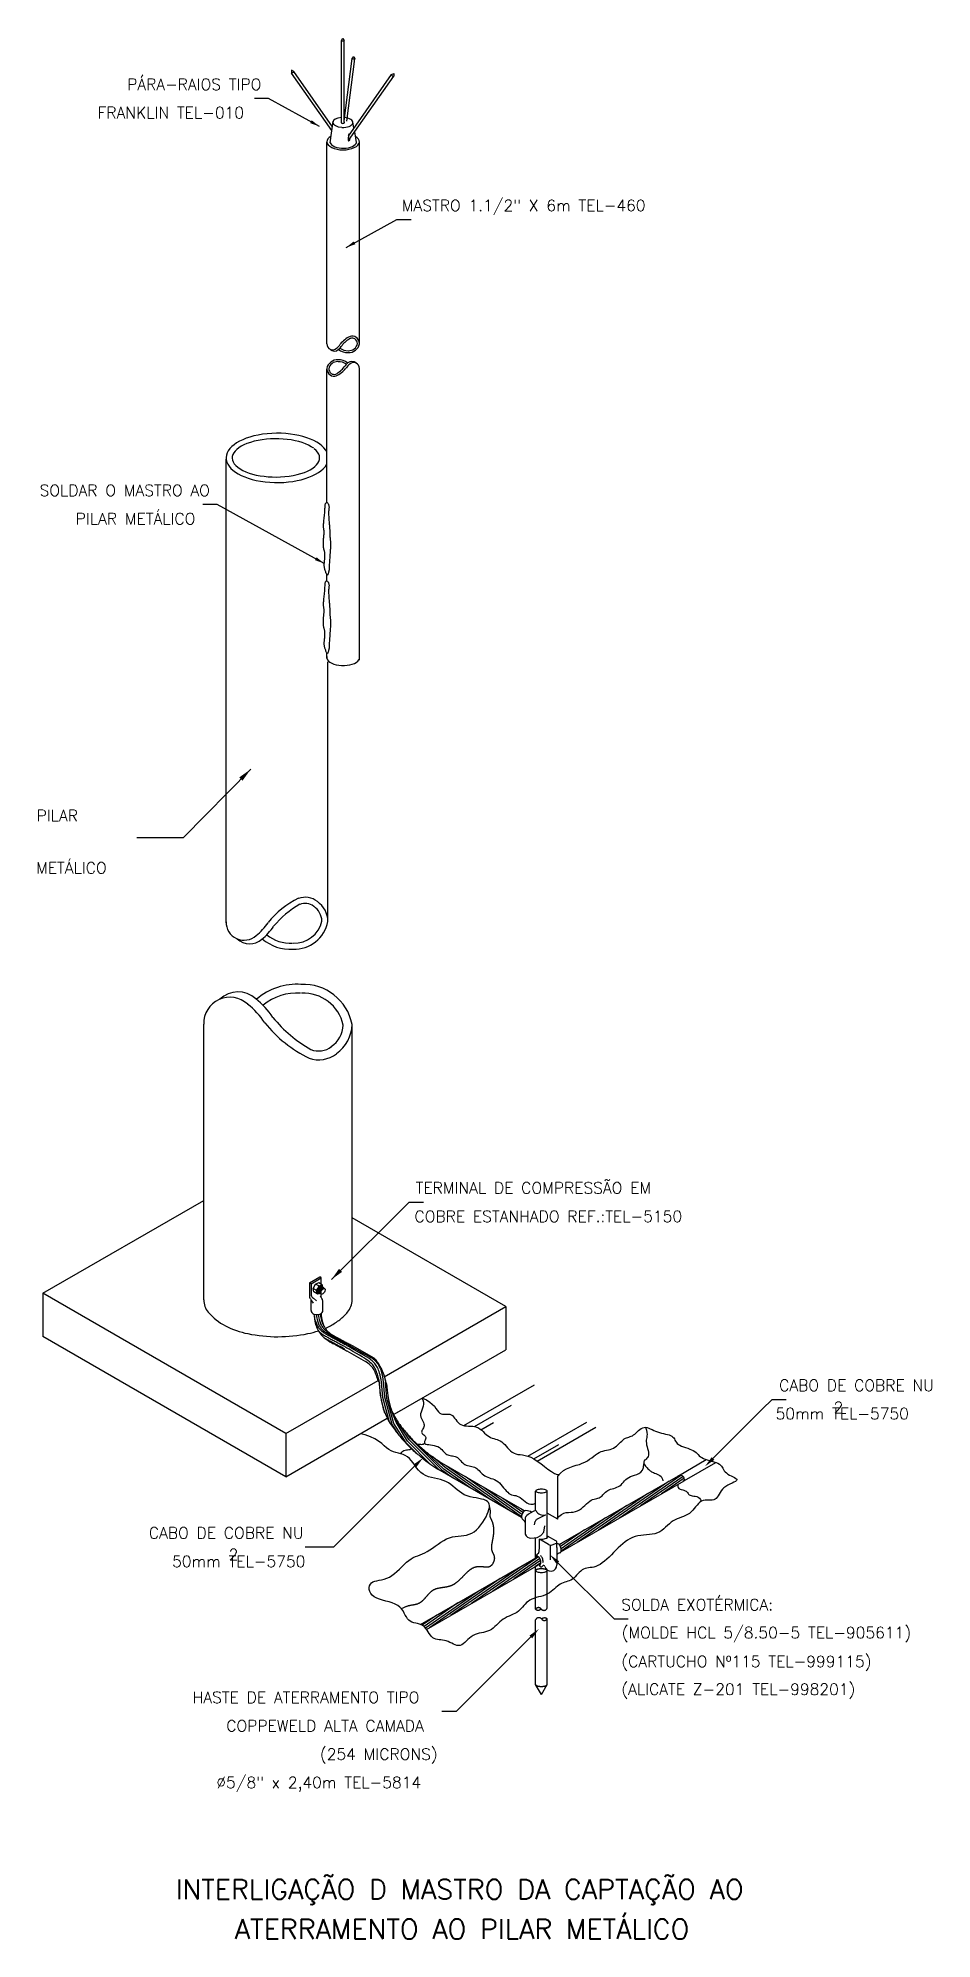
# Model space of a CAD drawing. Header units: millimetres. Extents: x -5200.2 to -5184.5, y -4688.8 to -4655.3.
import ezdxf
from ezdxf.enums import TextEntityAlignment as Align

# ---------------------------------------------------------------- set-up
doc = ezdxf.new("R2010")
doc.units = ezdxf.units.MM
doc.header["$LTSCALE"] = 10
doc.linetypes.add('DASHEDX2', pattern=[1.5, 1, -0.5])
doc.layers.add('Termotécnica', color=7, linetype='Continuous')
doc.styles.add('r140', font='romans.shx')
doc.styles.add('r80', font='romans.shx')

msp = doc.modelspace()

# ---------------------------------------------------------------- texts
at = {"layer": 'Termotécnica', "color": 2, "style": 'r80'}
for s, p in [('PÁRA-RAIOS TIPO', (-5196.269, -4656.255)), ('SOLDAR O MASTRO AO', (-5197.176, -4663.413))]:
    msp.add_text(s, height=0.2, dxfattribs=at).set_placement(p, align=Align.RIGHT)
for s, p in [('FRANKLIN TEL-010', (-5199.154, -4656.754)), ('MASTRO 1.1/2" X 6m TEL-460', (-5193.795, -4658.39)), ('PILAR METÁLICO', (-5199.54, -4663.912)), ('PILAR', (-5200.229, -4669.146)), ('METÁLICO', (-5200.238, -4670.067))]:
    msp.add_text(s, height=0.2, dxfattribs=at).set_placement(p)
at = {"layer": 'Termotécnica', "color": 2, "ltscale": 1.6, "style": 'r80'}
for s, p in [('TERMINAL DE COMPRESSÃO EM', (-5193.552, -4675.709)), ('COBRE ESTANHADO REF.:TEL-5150', (-5193.571, -4676.211))]:
    msp.add_text(s, height=0.2, dxfattribs=at).set_placement(p)
at = {"layer": 'Termotécnica', "color": 2, "style": 'r80'}
for s, p in [('CABO DE COBRE NU ', (-5187.147, -4679.089)), ('2', (-5186.189, -4679.481)), (' 50mm TEL-5750', (-5187.347, -4679.588)), ('CABO DE COBRE NU ', (-5198.251, -4681.69)), (' 50mm TEL-5750', (-5197.979, -4682.192)), ('2', (-5196.845, -4682.073)), ('SOLDA EXOTÉRMICA: ', (-5189.929, -4682.956)), ('(MOLDE HCL 5/8.50-5 TEL-905611) ', (-5189.922, -4683.449)), ('(CARTUCHO Nº115 TEL-999115) ', (-5189.928, -4683.957)), ('HASTE DE ATERRAMENTO TIPO ', (-5197.48, -4684.59)), ('(ALICATE Z-201 TEL-998201)', (-5189.928, -4684.447)), ('COPPEWELD ALTA CAMADA ', (-5196.887, -4685.091)), ('(254 MICRONS)', (-5195.238, -4685.591)), ('%%C5/8" x 2,40m TEL-5814', (-5197.063, -4686.09))]:
    msp.add_text(s, height=0.2, dxfattribs=at).set_placement(p, align=Align.MIDDLE_LEFT)
at = {"layer": 'Termotécnica', "color": 5, "style": 'r140'}
for s, p in [('INTERLIGAÇÃO D MASTRO DA CAPTAÇÃO AO', (-5192.777, -4687.978)), ('ATERRAMENTO AO PILAR METÁLICO', (-5192.734, -4688.616))]:
    msp.add_text(s, height=0.35, dxfattribs=at).set_placement(p, align=Align.MIDDLE)

# ---------------------------------------------------------------- linework, layer by layer
at = {"layer": 'Termotécnica', "color": 2}
for p, q in [((-5194.86, -4655.379), (-5194.836, -4655.338)), ((-5194.836, -4655.338), (-5194.812, -4655.379)), ((-5194.86, -4656.834), (-5194.86, -4655.379)), ((-5194.812, -4656.837), (-5194.812, -4655.379)), ((-5194.667, -4655.698), (-5194.639, -4655.665)), ((-5194.639, -4655.665), (-5194.62, -4655.704)), ((-5195.699, -4655.928), (-5195.74, -4655.907)), ((-5195.74, -4655.907), (-5195.739, -4655.955)), ((-5195.029, -4656.97), (-5195.739, -4655.955)), ((-5195.019, -4656.901), (-5195.699, -4655.928)), ((-5194.812, -4656.798), (-5194.667, -4655.698)), ((-5194.764, -4656.805), (-5194.62, -4655.704)), ((-5194.737, -4657.066), (-5193.979, -4655.983)), ((-5194.734, -4657.147), (-5193.938, -4656.01)), ((-5193.979, -4655.983), (-5193.938, -4655.961)), ((-5193.938, -4655.961), (-5193.938, -4656.01)), ((-5196.142, -4656.403), (-5196.392, -4656.403)), ((-5195.246, -4656.897), (-5196.142, -4656.403)), ((-5195.059, -4657.185), (-5195.005, -4656.803)), ((-5194.641, -4656.928), (-5194.658, -4656.815)), ((-5194.595, -4657.179), (-5194.625, -4656.99)), ((-5195.116, -4660.73), (-5195.116, -4657.166)), ((-5194.542, -4660.715), (-5194.542, -4657.166)), ((-5194.778, -4659.033), (-5193.883, -4658.539)), ((-5193.883, -4658.539), (-5193.633, -4658.539)), ((-5195.116, -4663.525), (-5195.116, -4661.178)), ((-5194.542, -4666.304), (-5194.542, -4661.164)), ((-5196.891, -4670.934), (-5196.891, -4662.764)), ((-5197.049, -4663.561), (-5197.299, -4663.561)), ((-5195.161, -4664.601), (-5197.049, -4663.561)), ((-5195.116, -4664.908), (-5195.116, -4664.794)), ((-5195.116, -4666.274), (-5195.116, -4666.177)), ((-5195.096, -4670.914), (-5195.096, -4666.336)), ((-5196.457, -4668.228), (-5197.649, -4669.438)), ((-5197.649, -4669.438), (-5198.462, -4669.438)), ((-5197.285, -4677.579), (-5197.285, -4672.724)), ((-5194.671, -4677.579), (-5194.671, -4672.724)), ((-5200.121, -4677.467), (-5197.285, -4675.83)), ((-5195.034, -4677.222), (-5193.666, -4675.86)), ((-5191.962, -4677.701), (-5194.671, -4676.137)), ((-5195.359, -4677.382), (-5195.314, -4677.304)), ((-5195.348, -4677.441), (-5195.359, -4677.382)), ((-5195.304, -4677.414), (-5195.359, -4677.382)), ((-5195.289, -4677.476), (-5195.348, -4677.441)), ((-5195.258, -4677.285), (-5195.314, -4677.304)), ((-5195.259, -4677.336), (-5195.314, -4677.304)), ((-5195.241, -4677.462), (-5195.281, -4677.476)), ((-5195.276, -4677.443), (-5195.27, -4677.439)), ((-5195.268, -4677.455), (-5195.255, -4677.448)), ((-5195.198, -4677.319), (-5195.258, -4677.285)), ((-5195.253, -4677.464), (-5195.24, -4677.456)), ((-5195.213, -4677.347), (-5195.215, -4677.359)), ((-5195.198, -4677.354), (-5195.2, -4677.368)), ((-5195.187, -4677.361), (-5195.194, -4677.325)), ((-5195.183, -4677.363), (-5195.185, -4677.376)), ((-5195.168, -4677.372), (-5195.17, -4677.382)), ((-5200.121, -4677.467), (-5200.121, -4678.227)), ((-5195.839, -4679.94), (-5200.121, -4677.467)), ((-5195.395, -4677.768), (-5195.395, -4677.585)), ((-5195.239, -4677.472), (-5195.225, -4677.465)), ((-5195.224, -4677.481), (-5195.217, -4677.477)), ((-5195.185, -4677.768), (-5195.185, -4677.604)), ((-5194.104, -4678.938), (-5191.962, -4677.701)), ((-5191.962, -4677.701), (-5191.962, -4678.462)), ((-5195.839, -4680.7), (-5200.121, -4678.227)), ((-5193.878, -4679.568), (-5191.962, -4678.462)), ((-5195.839, -4679.94), (-5194.213, -4679.001)), ((-5187.272, -4679.339), (-5187.446, -4679.512)), ((-5187.272, -4679.339), (-5187.022, -4679.339)), ((-5195.839, -4680.7), (-5194.051, -4679.668)), ((-5193.941, -4679.604), (-5193.819, -4679.533)), ((-5187.446, -4679.512), (-5188.313, -4680.379)), ((-5195.839, -4679.94), (-5195.839, -4680.7)), ((-5194.996, -4681.941), (-5193.563, -4680.508)), ((-5191.047, -4681.451), (-5191.047, -4680.691)), ((-5191.438, -4681.299), (-5191.438, -4680.952)), ((-5191.235, -4681.775), (-5191.235, -4680.952)), ((-5191.622, -4681.438), (-5191.622, -4681.713)), ((-5191.414, -4681.45), (-5191.261, -4681.37)), ((-5191.047, -4681.451), (-5191.235, -4681.342)), ((-5191.455, -4681.551), (-5191.448, -4681.491)), ((-5191.438, -4682.136), (-5191.438, -4681.777)), ((-5191.375, -4681.803), (-5191.375, -4681.98)), ((-5191.212, -4681.897), (-5191.372, -4681.803)), ((-5191.08, -4681.832), (-5191.231, -4681.746)), ((-5194.996, -4681.941), (-5195.496, -4681.941)), ((-5191.182, -4681.907), (-5191.182, -4682.165)), ((-5191.147, -4681.901), (-5191.072, -4681.874)), ((-5191.062, -4681.948), (-5191.062, -4681.859)), ((-5191.062, -4681.948), (-5191.062, -4682.254)), ((-5191.438, -4682.356), (-5191.438, -4682.282)), ((-5190.056, -4683.206), (-5191.046, -4682.216)), ((-5190.056, -4683.206), (-5189.806, -4683.206)), ((-5192.838, -4684.841), (-5191.522, -4683.525)), ((-5192.838, -4684.841), (-5193.088, -4684.841))]:
    msp.add_line(p, q, dxfattribs=at)
at = {"layer": 'Termotécnica', "color": 2, "ltscale": 1.6}
for p, q in [((-5193.666, -4675.86), (-5193.416, -4675.86)), ((-5195.423, -4677.282), (-5195.241, -4677.177)), ((-5195.395, -4677.298), (-5195.423, -4677.282)), ((-5195.423, -4677.282), (-5195.423, -4677.519)), ((-5195.395, -4677.298), (-5195.213, -4677.194)), ((-5195.395, -4677.298), (-5195.395, -4677.503)), ((-5195.213, -4677.194), (-5195.241, -4677.177)), ((-5195.213, -4677.31), (-5195.213, -4677.194)), ((-5195.396, -4677.579), (-5195.355, -4677.64)), ((-5195.353, -4677.553), (-5195.298, -4677.602)), ((-5195.213, -4677.541), (-5195.213, -4677.481))]:
    msp.add_line(p, q, dxfattribs=at)
at = {"layer": 'Termotécnica', "color": 3}
for p, q in [((-5195.184, -4677.376), (-5195.184, -4677.373)), ((-5194.67, -4678.389), (-5194.287, -4678.604)), ((-5194.766, -4678.479), (-5194.433, -4678.667)), ((-5191.632, -4681.304), (-5193.09, -4680.462)), ((-5191.684, -4681.421), (-5193.162, -4680.568)), ((-5191.023, -4681.896), (-5188.92, -4680.682)), ((-5190.995, -4682.027), (-5188.818, -4680.77)), ((-5193.464, -4683.306), (-5191.391, -4682.108)), ((-5193.359, -4683.391), (-5191.348, -4682.23))]:
    msp.add_line(p, q, dxfattribs=at)
at = {"layer": 'Termotécnica', "color": 1}
for p, q in [((-5194.169, -4679.276), (-5194.189, -4679.038)), ((-5194.131, -4679.305), (-5194.153, -4679.035)), ((-5194.095, -4679.298), (-5194.117, -4679.032)), ((-5194.057, -4679.319), (-5194.082, -4679.029)), ((-5192.701, -4679.799), (-5191.455, -4679.079)), ((-5194.092, -4679.581), (-5194.154, -4679.357)), ((-5194.012, -4679.738), (-5194.131, -4679.305)), ((-5193.963, -4679.78), (-5194.095, -4679.298)), ((-5193.933, -4679.761), (-5194.057, -4679.319)), ((-5193.897, -4679.741), (-5194.011, -4679.446)), ((-5192.512, -4679.816), (-5191.862, -4679.441)), ((-5193.843, -4679.97), (-5193.963, -4679.78)), ((-5193.667, -4680.05), (-5193.946, -4679.613)), ((-5193.718, -4680.101), (-5193.933, -4679.761)), ((-5193.693, -4680.076), (-5193.897, -4679.741)), ((-5192.401, -4679.871), (-5192.181, -4679.744)), ((-5191.576, -4680.336), (-5190.537, -4679.736)), ((-5193.526, -4680.294), (-5193.718, -4680.101)), ((-5193.642, -4680.025), (-5193.707, -4679.935)), ((-5193.295, -4680.476), (-5193.693, -4680.076)), ((-5193.14, -4680.58), (-5193.667, -4680.05)), ((-5193.073, -4680.596), (-5193.642, -4680.025)), ((-5191.467, -4680.385), (-5191.026, -4680.131)), ((-5191.408, -4680.423), (-5190.376, -4679.827)), ((-5193.053, -4680.567), (-5193.475, -4680.169)), ((-5193.032, -4680.537), (-5193.24, -4680.358)), ((-5192.903, -4680.717), (-5193.073, -4680.596)), ((-5192.572, -4680.908), (-5193.053, -4680.567)), ((-5192.241, -4681.099), (-5193.032, -4680.537)), ((-5191.909, -4681.291), (-5193.011, -4680.508)), ((-5191.687, -4681.405), (-5192.68, -4680.699)), ((-5189.088, -4680.779), (-5190.333, -4681.645)), ((-5188.877, -4680.676), (-5189.961, -4681.43)), ((-5188.84, -4680.694), (-5189.59, -4681.215)), ((-5188.82, -4680.724), (-5189.218, -4681)), ((-5188.817, -4680.766), (-5188.846, -4680.786)), ((-5191.68, -4681.365), (-5192.348, -4680.891)), ((-5191.664, -4681.333), (-5192.017, -4681.082)), ((-5189.46, -4680.994), (-5190.705, -4681.859)), ((-5191.638, -4681.307), (-5191.685, -4681.273)), ((-5189.832, -4681.208), (-5190.99, -4682.014)), ((-5190.204, -4681.423), (-5190.99, -4681.969)), ((-5190.576, -4681.638), (-5191, -4681.933)), ((-5191.385, -4682.113), (-5192.565, -4682.933)), ((-5191.363, -4682.141), (-5192.193, -4682.718)), ((-5190.947, -4681.853), (-5191.018, -4681.902)), ((-5191.68, -4682.274), (-5192.936, -4683.147)), ((-5191.35, -4682.176), (-5191.821, -4682.503)), ((-5191.346, -4682.217), (-5191.449, -4682.289)), ((-5192.435, -4682.711), (-5193.378, -4683.367)), ((-5192.063, -4682.497), (-5193.308, -4683.362)), ((-5193.179, -4683.141), (-5193.435, -4683.319)), ((-5192.807, -4682.926), (-5193.404, -4683.341))]:
    msp.add_line(p, q, dxfattribs=at)
at = {"layer": 'Termotécnica', "color": 1, "linetype": 'DASHEDX2'}
for p, q in [((-5188.92, -4680.682), (-5188.431, -4680.399)), ((-5188.815, -4680.768), (-5188.263, -4680.449)), ((-5191.438, -4683.037), (-5191.438, -4682.356)), ((-5191.235, -4683.02), (-5191.235, -4682.356)), ((-5191.438, -4684.365), (-5191.438, -4683.221)), ((-5191.235, -4684.365), (-5191.235, -4683.205)), ((-5191.337, -4684.541), (-5191.438, -4684.365)), ((-5191.337, -4684.541), (-5191.235, -4684.365))]:
    msp.add_line(p, q, dxfattribs=at)
at = {"layer": 'Termotécnica', "color": 2}
for points in [[(-5194.717, -4657.037), (-5194.721, -4657.035), (-5194.725, -4657.035), (-5194.728, -4657.035), (-5194.73, -4657.037), (-5194.732, -4657.039), (-5194.734, -4657.042), (-5194.735, -4657.045), (-5194.736, -4657.048), (-5194.736, -4657.052), (-5194.737, -4657.055), (-5194.737, -4657.058), (-5194.737, -4657.061), (-5194.737, -4657.064), (-5194.737, -4657.067), (-5194.736, -4657.071), (-5194.736, -4657.074), (-5194.737, -4657.077), (-5194.737, -4657.081), (-5194.737, -4657.084), (-5194.737, -4657.088), (-5194.738, -4657.092), (-5194.738, -4657.095), (-5194.739, -4657.099), (-5194.74, -4657.102), (-5194.74, -4657.105), (-5194.741, -4657.108), (-5194.741, -4657.111), (-5194.742, -4657.114), (-5194.742, -4657.117), (-5194.742, -4657.12), (-5194.742, -4657.123), (-5194.742, -4657.127), (-5194.742, -4657.13), (-5194.742, -4657.133), (-5194.741, -4657.136), (-5194.74, -4657.138), (-5194.739, -4657.141), (-5194.738, -4657.143), (-5194.736, -4657.145), (-5194.735, -4657.147), (-5194.733, -4657.148), (-5194.731, -4657.148), (-5194.729, -4657.148), (-5194.727, -4657.148), (-5194.725, -4657.147), (-5194.722, -4657.145), (-5194.72, -4657.144), (-5194.718, -4657.141), (-5194.715, -4657.139), (-5194.713, -4657.136), (-5194.711, -4657.133), (-5194.71, -4657.129), (-5194.709, -4657.125), (-5194.708, -4657.12), (-5194.708, -4657.115), (-5194.708, -4657.11)], [(-5195.075, -4664.705), (-5195.075, -4664.711), (-5195.077, -4664.717), (-5195.078, -4664.723), (-5195.08, -4664.729), (-5195.081, -4664.735), (-5195.083, -4664.742), (-5195.085, -4664.75), (-5195.087, -4664.758), (-5195.089, -4664.766), (-5195.091, -4664.775), (-5195.093, -4664.784), (-5195.096, -4664.792), (-5195.098, -4664.798), (-5195.101, -4664.803), (-5195.104, -4664.805), (-5195.107, -4664.804), (-5195.112, -4664.801), (-5195.116, -4664.794), (-5195.121, -4664.785), (-5195.126, -4664.775), (-5195.131, -4664.762), (-5195.136, -4664.75), (-5195.14, -4664.736), (-5195.145, -4664.723), (-5195.149, -4664.71), (-5195.152, -4664.698), (-5195.155, -4664.686), (-5195.157, -4664.674), (-5195.159, -4664.662), (-5195.161, -4664.651), (-5195.162, -4664.639), (-5195.162, -4664.626), (-5195.162, -4664.614), (-5195.161, -4664.601), (-5195.16, -4664.587), (-5195.158, -4664.573), (-5195.157, -4664.559), (-5195.155, -4664.545), (-5195.154, -4664.53), (-5195.153, -4664.516), (-5195.152, -4664.501), (-5195.151, -4664.486), (-5195.15, -4664.471), (-5195.15, -4664.456), (-5195.151, -4664.442), (-5195.151, -4664.429), (-5195.153, -4664.416), (-5195.154, -4664.403), (-5195.156, -4664.392), (-5195.158, -4664.381), (-5195.161, -4664.371), (-5195.164, -4664.361), (-5195.166, -4664.352), (-5195.169, -4664.342), (-5195.171, -4664.332), (-5195.173, -4664.323), (-5195.175, -4664.312), (-5195.176, -4664.301), (-5195.177, -4664.29), (-5195.177, -4664.279), (-5195.177, -4664.267), (-5195.177, -4664.254), (-5195.177, -4664.241), (-5195.176, -4664.228), (-5195.176, -4664.214), (-5195.175, -4664.2), (-5195.174, -4664.186), (-5195.173, -4664.171), (-5195.172, -4664.158), (-5195.171, -4664.144), (-5195.17, -4664.132), (-5195.168, -4664.12), (-5195.167, -4664.109), (-5195.166, -4664.099), (-5195.165, -4664.09), (-5195.164, -4664.082), (-5195.163, -4664.074), (-5195.163, -4664.067), (-5195.162, -4664.06), (-5195.162, -4664.054), (-5195.162, -4664.047), (-5195.163, -4664.041), (-5195.163, -4664.034), (-5195.164, -4664.028), (-5195.165, -4664.021), (-5195.166, -4664.014), (-5195.167, -4664.007), (-5195.168, -4664), (-5195.17, -4663.992), (-5195.171, -4663.983), (-5195.172, -4663.974), (-5195.172, -4663.963), (-5195.173, -4663.951), (-5195.173, -4663.937), (-5195.172, -4663.921), (-5195.172, -4663.903), (-5195.17, -4663.883), (-5195.168, -4663.861), (-5195.166, -4663.838), (-5195.163, -4663.813), (-5195.161, -4663.788), (-5195.158, -4663.763), (-5195.156, -4663.739), (-5195.154, -4663.715), (-5195.153, -4663.692), (-5195.151, -4663.671), (-5195.15, -4663.652), (-5195.149, -4663.633), (-5195.148, -4663.616), (-5195.147, -4663.6), (-5195.146, -4663.586), (-5195.145, -4663.573), (-5195.143, -4663.561), (-5195.14, -4663.55), (-5195.137, -4663.542), (-5195.134, -4663.535), (-5195.13, -4663.529), (-5195.126, -4663.526), (-5195.121, -4663.524), (-5195.116, -4663.525), (-5195.111, -4663.528), (-5195.105, -4663.533), (-5195.099, -4663.539), (-5195.094, -4663.547), (-5195.089, -4663.556), (-5195.084, -4663.566), (-5195.081, -4663.577), (-5195.078, -4663.588), (-5195.077, -4663.6), (-5195.077, -4663.612), (-5195.078, -4663.624), (-5195.079, -4663.637), (-5195.081, -4663.652), (-5195.082, -4663.667), (-5195.084, -4663.685), (-5195.085, -4663.704), (-5195.085, -4663.725), (-5195.084, -4663.748), (-5195.083, -4663.772), (-5195.082, -4663.796), (-5195.081, -4663.82), (-5195.079, -4663.844), (-5195.077, -4663.867), (-5195.075, -4663.889), (-5195.073, -4663.909), (-5195.072, -4663.927), (-5195.07, -4663.944), (-5195.069, -4663.96), (-5195.068, -4663.975), (-5195.067, -4663.989), (-5195.066, -4664.003), (-5195.066, -4664.017), (-5195.065, -4664.032), (-5195.065, -4664.046), (-5195.064, -4664.061), (-5195.064, -4664.076), (-5195.063, -4664.091), (-5195.063, -4664.105), (-5195.062, -4664.12), (-5195.061, -4664.134), (-5195.059, -4664.148), (-5195.058, -4664.162), (-5195.056, -4664.176), (-5195.055, -4664.189), (-5195.053, -4664.203), (-5195.052, -4664.216), (-5195.05, -4664.23), (-5195.05, -4664.243), (-5195.049, -4664.257), (-5195.049, -4664.271), (-5195.05, -4664.287), (-5195.051, -4664.303), (-5195.052, -4664.321), (-5195.053, -4664.34), (-5195.055, -4664.362), (-5195.057, -4664.387), (-5195.059, -4664.414), (-5195.061, -4664.443), (-5195.064, -4664.473), (-5195.066, -4664.504), (-5195.068, -4664.534), (-5195.07, -4664.563), (-5195.072, -4664.589), (-5195.073, -4664.613), (-5195.074, -4664.633), (-5195.074, -4664.65), (-5195.074, -4664.663), (-5195.074, -4664.675), (-5195.074, -4664.684), (-5195.074, -4664.692), (-5195.074, -4664.699)], [(-5195.075, -4666.087), (-5195.075, -4666.093), (-5195.077, -4666.099), (-5195.078, -4666.105), (-5195.08, -4666.111), (-5195.081, -4666.118), (-5195.083, -4666.125), (-5195.085, -4666.132), (-5195.087, -4666.14), (-5195.089, -4666.149), (-5195.091, -4666.158), (-5195.093, -4666.166), (-5195.096, -4666.174), (-5195.098, -4666.18), (-5195.101, -4666.185), (-5195.104, -4666.187), (-5195.107, -4666.187), (-5195.112, -4666.183), (-5195.116, -4666.177), (-5195.121, -4666.168), (-5195.126, -4666.157), (-5195.131, -4666.145), (-5195.136, -4666.132), (-5195.14, -4666.119), (-5195.145, -4666.105), (-5195.149, -4666.093), (-5195.152, -4666.08), (-5195.155, -4666.068), (-5195.157, -4666.056), (-5195.159, -4666.045), (-5195.161, -4666.033), (-5195.162, -4666.021), (-5195.162, -4666.009), (-5195.162, -4665.996), (-5195.161, -4665.983), (-5195.16, -4665.97), (-5195.158, -4665.956), (-5195.157, -4665.942), (-5195.155, -4665.927), (-5195.154, -4665.913), (-5195.153, -4665.898), (-5195.152, -4665.883), (-5195.151, -4665.868), (-5195.15, -4665.853), (-5195.15, -4665.839), (-5195.151, -4665.825), (-5195.151, -4665.811), (-5195.153, -4665.798), (-5195.154, -4665.786), (-5195.156, -4665.774), (-5195.158, -4665.763), (-5195.161, -4665.753), (-5195.164, -4665.744), (-5195.166, -4665.734), (-5195.169, -4665.724), (-5195.171, -4665.715), (-5195.173, -4665.705), (-5195.175, -4665.695), (-5195.176, -4665.684), (-5195.177, -4665.673), (-5195.177, -4665.661), (-5195.177, -4665.649), (-5195.177, -4665.636), (-5195.177, -4665.623), (-5195.176, -4665.61), (-5195.176, -4665.596), (-5195.175, -4665.582), (-5195.174, -4665.568), (-5195.173, -4665.554), (-5195.172, -4665.54), (-5195.171, -4665.527), (-5195.17, -4665.514), (-5195.168, -4665.502), (-5195.167, -4665.492), (-5195.166, -4665.482), (-5195.165, -4665.473), (-5195.164, -4665.464), (-5195.163, -4665.457), (-5195.163, -4665.449), (-5195.162, -4665.443), (-5195.162, -4665.436), (-5195.162, -4665.43), (-5195.163, -4665.423), (-5195.163, -4665.417), (-5195.164, -4665.41), (-5195.165, -4665.404), (-5195.166, -4665.397), (-5195.167, -4665.39), (-5195.168, -4665.382), (-5195.17, -4665.374), (-5195.171, -4665.366), (-5195.172, -4665.356), (-5195.172, -4665.345), (-5195.173, -4665.333), (-5195.173, -4665.319), (-5195.172, -4665.304), (-5195.172, -4665.286), (-5195.17, -4665.266), (-5195.168, -4665.244), (-5195.166, -4665.22), (-5195.163, -4665.196), (-5195.161, -4665.171), (-5195.158, -4665.146), (-5195.156, -4665.121), (-5195.154, -4665.097), (-5195.153, -4665.075), (-5195.151, -4665.054), (-5195.15, -4665.034), (-5195.149, -4665.016), (-5195.148, -4664.998), (-5195.147, -4664.983), (-5195.146, -4664.968), (-5195.145, -4664.955), (-5195.143, -4664.943), (-5195.14, -4664.933), (-5195.137, -4664.924), (-5195.134, -4664.917), (-5195.13, -4664.912), (-5195.126, -4664.908), (-5195.121, -4664.907), (-5195.116, -4664.908), (-5195.111, -4664.91), (-5195.105, -4664.915), (-5195.099, -4664.922), (-5195.094, -4664.93), (-5195.089, -4664.939), (-5195.084, -4664.949), (-5195.081, -4664.96), (-5195.078, -4664.971), (-5195.077, -4664.982), (-5195.077, -4664.994), (-5195.078, -4665.006), (-5195.079, -4665.02), (-5195.081, -4665.034), (-5195.082, -4665.05), (-5195.084, -4665.067), (-5195.085, -4665.086), (-5195.085, -4665.107), (-5195.084, -4665.13), (-5195.083, -4665.154), (-5195.082, -4665.178), (-5195.081, -4665.203), (-5195.079, -4665.227), (-5195.077, -4665.25), (-5195.075, -4665.271), (-5195.073, -4665.291), (-5195.072, -4665.309), (-5195.07, -4665.326), (-5195.069, -4665.342), (-5195.068, -4665.357), (-5195.067, -4665.371), (-5195.066, -4665.385), (-5195.066, -4665.4), (-5195.065, -4665.414), (-5195.065, -4665.429), (-5195.064, -4665.443), (-5195.064, -4665.458), (-5195.063, -4665.473), (-5195.063, -4665.488), (-5195.062, -4665.502), (-5195.061, -4665.517), (-5195.059, -4665.531), (-5195.058, -4665.545), (-5195.056, -4665.558), (-5195.055, -4665.572), (-5195.053, -4665.585), (-5195.052, -4665.599), (-5195.05, -4665.612), (-5195.05, -4665.626), (-5195.049, -4665.64), (-5195.049, -4665.654), (-5195.05, -4665.669), (-5195.051, -4665.685), (-5195.052, -4665.703), (-5195.053, -4665.723), (-5195.055, -4665.745), (-5195.057, -4665.769), (-5195.059, -4665.796), (-5195.061, -4665.825), (-5195.064, -4665.855), (-5195.066, -4665.886), (-5195.068, -4665.916), (-5195.07, -4665.945), (-5195.072, -4665.972), (-5195.073, -4665.996), (-5195.074, -4666.016), (-5195.074, -4666.032), (-5195.074, -4666.046), (-5195.074, -4666.057), (-5195.074, -4666.066), (-5195.074, -4666.074), (-5195.074, -4666.081)], [(-5193.444, -4679.317), (-5193.424, -4679.346), (-5193.412, -4679.384), (-5193.412, -4679.421), (-5193.419, -4679.458), (-5193.431, -4679.494), (-5193.445, -4679.528), (-5193.457, -4679.561), (-5193.464, -4679.592), (-5193.465, -4679.622), (-5193.46, -4679.649), (-5193.451, -4679.675), (-5193.439, -4679.699), (-5193.426, -4679.722), (-5193.415, -4679.744), (-5193.405, -4679.765), (-5193.4, -4679.785), (-5193.4, -4679.804), (-5193.405, -4679.822), (-5193.413, -4679.839), (-5193.422, -4679.856), (-5193.431, -4679.872), (-5193.44, -4679.886), (-5193.445, -4679.9), (-5193.446, -4679.914), (-5193.442, -4679.926), (-5193.434, -4679.938), (-5193.423, -4679.949), (-5193.41, -4679.96), (-5193.397, -4679.971), (-5193.386, -4679.983), (-5193.377, -4679.995), (-5193.373, -4680.009), (-5193.373, -4680.023), (-5193.377, -4680.038), (-5193.383, -4680.053), (-5193.39, -4680.068), (-5193.395, -4680.082), (-5193.398, -4680.095), (-5193.395, -4680.107), (-5193.387, -4680.117), (-5193.371, -4680.124), (-5193.348, -4680.13), (-5193.32, -4680.134), (-5193.289, -4680.139), (-5193.256, -4680.144), (-5193.223, -4680.15), (-5193.19, -4680.159), (-5193.16, -4680.17), (-5193.134, -4680.185), (-5193.111, -4680.202), (-5193.091, -4680.221), (-5193.072, -4680.241), (-5193.055, -4680.26), (-5193.038, -4680.279), (-5193.022, -4680.295), (-5193.004, -4680.307), (-5192.985, -4680.316), (-5192.965, -4680.322), (-5192.943, -4680.326), (-5192.922, -4680.329), (-5192.9, -4680.332), (-5192.878, -4680.336), (-5192.856, -4680.342), (-5192.836, -4680.351), (-5192.816, -4680.363), (-5192.797, -4680.379), (-5192.779, -4680.398), (-5192.761, -4680.417), (-5192.742, -4680.436), (-5192.723, -4680.455), (-5192.703, -4680.472), (-5192.682, -4680.486), (-5192.66, -4680.497), (-5192.636, -4680.504), (-5192.611, -4680.51), (-5192.587, -4680.515), (-5192.562, -4680.52), (-5192.538, -4680.525), (-5192.514, -4680.533), (-5192.492, -4680.543), (-5192.472, -4680.557), (-5192.453, -4680.573), (-5192.434, -4680.592), (-5192.416, -4680.612), (-5192.398, -4680.632), (-5192.378, -4680.651), (-5192.357, -4680.669), (-5192.334, -4680.685), (-5192.309, -4680.698), (-5192.282, -4680.709), (-5192.253, -4680.719), (-5192.224, -4680.729), (-5192.194, -4680.739), (-5192.163, -4680.752), (-5192.134, -4680.767), (-5192.105, -4680.786), (-5192.077, -4680.809), (-5192.051, -4680.836), (-5192.026, -4680.865), (-5192.001, -4680.894), (-5191.977, -4680.923), (-5191.954, -4680.95), (-5191.93, -4680.974), (-5191.907, -4680.993), (-5191.884, -4681.007), (-5191.86, -4681.017), (-5191.836, -4681.023), (-5191.812, -4681.029), (-5191.787, -4681.034), (-5191.762, -4681.041), (-5191.736, -4681.052), (-5191.71, -4681.067), (-5191.682, -4681.088), (-5191.654, -4681.112), (-5191.624, -4681.137), (-5191.592, -4681.159), (-5191.558, -4681.176), (-5191.52, -4681.184), (-5191.48, -4681.181), (-5191.435, -4681.164)], [(-5193.431, -4679.314), (-5193.36, -4679.347), (-5193.303, -4679.383), (-5193.258, -4679.421), (-5193.222, -4679.459), (-5193.193, -4679.496), (-5193.17, -4679.529), (-5193.148, -4679.557), (-5193.127, -4679.578), (-5193.104, -4679.591), (-5193.08, -4679.598), (-5193.054, -4679.6), (-5193.027, -4679.599), (-5193.001, -4679.598), (-5192.975, -4679.597), (-5192.95, -4679.6), (-5192.926, -4679.608), (-5192.905, -4679.622), (-5192.885, -4679.642), (-5192.866, -4679.666), (-5192.846, -4679.692), (-5192.826, -4679.718), (-5192.805, -4679.743), (-5192.781, -4679.765), (-5192.754, -4679.782), (-5192.724, -4679.794), (-5192.691, -4679.801), (-5192.656, -4679.805), (-5192.62, -4679.807), (-5192.583, -4679.808), (-5192.546, -4679.811), (-5192.51, -4679.816), (-5192.477, -4679.826), (-5192.445, -4679.84), (-5192.416, -4679.859), (-5192.388, -4679.881), (-5192.362, -4679.905), (-5192.336, -4679.93), (-5192.31, -4679.953), (-5192.285, -4679.975), (-5192.259, -4679.993), (-5192.231, -4680.007), (-5192.203, -4680.019), (-5192.175, -4680.027), (-5192.146, -4680.036), (-5192.117, -4680.044), (-5192.089, -4680.054), (-5192.061, -4680.068), (-5192.034, -4680.085), (-5192.007, -4680.107), (-5191.982, -4680.133), (-5191.957, -4680.162), (-5191.931, -4680.191), (-5191.905, -4680.22), (-5191.878, -4680.246), (-5191.849, -4680.269), (-5191.818, -4680.287), (-5191.785, -4680.298), (-5191.749, -4680.306), (-5191.711, -4680.311), (-5191.669, -4680.316), (-5191.624, -4680.324), (-5191.576, -4680.336), (-5191.524, -4680.356), (-5191.468, -4680.384), (-5191.408, -4680.423), (-5191.346, -4680.469), (-5191.283, -4680.519), (-5191.221, -4680.567), (-5191.161, -4680.609), (-5191.106, -4680.642), (-5191.058, -4680.66), (-5191.017, -4680.66)], [(-5191.047, -4680.691), (-5190.999, -4680.635), (-5190.946, -4680.593), (-5190.891, -4680.56), (-5190.835, -4680.535), (-5190.778, -4680.515), (-5190.721, -4680.498), (-5190.667, -4680.482), (-5190.616, -4680.464), (-5190.569, -4680.443), (-5190.526, -4680.418), (-5190.487, -4680.392), (-5190.45, -4680.365), (-5190.415, -4680.339), (-5190.381, -4680.314), (-5190.349, -4680.291), (-5190.316, -4680.273), (-5190.284, -4680.258), (-5190.251, -4680.247), (-5190.219, -4680.239), (-5190.187, -4680.232), (-5190.156, -4680.225), (-5190.125, -4680.218), (-5190.095, -4680.208), (-5190.067, -4680.196), (-5190.04, -4680.179), (-5190.014, -4680.16), (-5189.989, -4680.138), (-5189.965, -4680.115), (-5189.942, -4680.093), (-5189.92, -4680.071), (-5189.898, -4680.052), (-5189.877, -4680.035), (-5189.856, -4680.023), (-5189.835, -4680.013), (-5189.815, -4680.006), (-5189.794, -4680), (-5189.773, -4679.994), (-5189.753, -4679.986), (-5189.732, -4679.977), (-5189.711, -4679.964), (-5189.69, -4679.948), (-5189.668, -4679.929), (-5189.646, -4679.908), (-5189.623, -4679.888), (-5189.6, -4679.868), (-5189.576, -4679.851), (-5189.552, -4679.838), (-5189.527, -4679.831), (-5189.501, -4679.829), (-5189.474, -4679.834), (-5189.446, -4679.842), (-5189.417, -4679.854), (-5189.387, -4679.868), (-5189.356, -4679.883), (-5189.323, -4679.898), (-5189.289, -4679.911), (-5189.254, -4679.922), (-5189.219, -4679.931), (-5189.183, -4679.939), (-5189.149, -4679.947), (-5189.116, -4679.954), (-5189.086, -4679.963), (-5189.06, -4679.973), (-5189.037, -4679.985), (-5189.019, -4680), (-5189.005, -4680.016), (-5188.993, -4680.035), (-5188.983, -4680.054), (-5188.971, -4680.074), (-5188.958, -4680.094), (-5188.942, -4680.113), (-5188.921, -4680.13), (-5188.895, -4680.146), (-5188.865, -4680.16), (-5188.831, -4680.174), (-5188.795, -4680.186), (-5188.759, -4680.199), (-5188.724, -4680.212), (-5188.69, -4680.225), (-5188.66, -4680.24), (-5188.635, -4680.256), (-5188.612, -4680.274), (-5188.592, -4680.292), (-5188.573, -4680.311), (-5188.554, -4680.329), (-5188.533, -4680.347), (-5188.51, -4680.364), (-5188.482, -4680.379), (-5188.45, -4680.393), (-5188.413, -4680.405), (-5188.375, -4680.416), (-5188.336, -4680.427), (-5188.297, -4680.438), (-5188.26, -4680.45), (-5188.228, -4680.463), (-5188.2, -4680.477), (-5188.179, -4680.494), (-5188.162, -4680.512), (-5188.149, -4680.532), (-5188.138, -4680.552), (-5188.127, -4680.573), (-5188.115, -4680.594), (-5188.099, -4680.615), (-5188.078, -4680.634), (-5188.052, -4680.653), (-5188.022, -4680.67), (-5187.99, -4680.686), (-5187.959, -4680.701), (-5187.932, -4680.715), (-5187.909, -4680.729), (-5187.895, -4680.743), (-5187.891, -4680.756), (-5187.9, -4680.769), (-5187.918, -4680.783), (-5187.945, -4680.798), (-5187.978, -4680.813), (-5188.014, -4680.831), (-5188.051, -4680.85), (-5188.087, -4680.871), (-5188.12, -4680.895), (-5188.147, -4680.922), (-5188.17, -4680.951), (-5188.189, -4680.981), (-5188.206, -4681.01), (-5188.223, -4681.037), (-5188.239, -4681.061), (-5188.257, -4681.082), (-5188.277, -4681.097), (-5188.301, -4681.106), (-5188.329, -4681.111), (-5188.358, -4681.112), (-5188.389, -4681.113), (-5188.421, -4681.113), (-5188.453, -4681.115), (-5188.485, -4681.121), (-5188.515, -4681.133), (-5188.543, -4681.15), (-5188.569, -4681.173), (-5188.594, -4681.201), (-5188.619, -4681.23), (-5188.645, -4681.261), (-5188.671, -4681.292), (-5188.699, -4681.321), (-5188.728, -4681.346), (-5188.761, -4681.367), (-5188.796, -4681.385), (-5188.832, -4681.4), (-5188.869, -4681.414), (-5188.907, -4681.428), (-5188.944, -4681.442), (-5188.981, -4681.459), (-5189.016, -4681.48), (-5189.05, -4681.504), (-5189.082, -4681.531), (-5189.114, -4681.561), (-5189.147, -4681.59), (-5189.18, -4681.62), (-5189.215, -4681.647), (-5189.252, -4681.671), (-5189.292, -4681.69), (-5189.336, -4681.704), (-5189.384, -4681.714), (-5189.433, -4681.72), (-5189.484, -4681.725), (-5189.536, -4681.729), (-5189.587, -4681.735), (-5189.638, -4681.743), (-5189.687, -4681.755), (-5189.734, -4681.772), (-5189.778, -4681.794), (-5189.821, -4681.82), (-5189.863, -4681.85), (-5189.903, -4681.883), (-5189.943, -4681.918), (-5189.983, -4681.956), (-5190.022, -4681.996), (-5190.063, -4682.036), (-5190.103, -4682.077), (-5190.144, -4682.116), (-5190.185, -4682.154), (-5190.225, -4682.189), (-5190.264, -4682.221), (-5190.303, -4682.247), (-5190.34, -4682.268), (-5190.376, -4682.283), (-5190.411, -4682.293), (-5190.444, -4682.299), (-5190.476, -4682.302), (-5190.507, -4682.306), (-5190.537, -4682.31), (-5190.565, -4682.317), (-5190.592, -4682.328), (-5190.619, -4682.344), (-5190.644, -4682.364), (-5190.669, -4682.387), (-5190.693, -4682.412), (-5190.717, -4682.438), (-5190.741, -4682.463), (-5190.766, -4682.486), (-5190.791, -4682.506), (-5190.817, -4682.521), (-5190.844, -4682.534), (-5190.871, -4682.544), (-5190.898, -4682.552), (-5190.925, -4682.561), (-5190.952, -4682.57), (-5190.979, -4682.581), (-5191.005, -4682.595), (-5191.03, -4682.612), (-5191.055, -4682.632), (-5191.08, -4682.655), (-5191.106, -4682.678), (-5191.133, -4682.702), (-5191.162, -4682.725), (-5191.193, -4682.747), (-5191.227, -4682.767), (-5191.265, -4682.783), (-5191.304, -4682.797), (-5191.345, -4682.809), (-5191.387, -4682.82), (-5191.428, -4682.832), (-5191.467, -4682.845), (-5191.505, -4682.859), (-5191.539, -4682.876), (-5191.569, -4682.897), (-5191.597, -4682.92), (-5191.621, -4682.945), (-5191.644, -4682.972), (-5191.667, -4682.999), (-5191.69, -4683.025), (-5191.714, -4683.049), (-5191.741, -4683.072), (-5191.77, -4683.092), (-5191.802, -4683.109), (-5191.835, -4683.125), (-5191.87, -4683.141), (-5191.905, -4683.156), (-5191.94, -4683.172), (-5191.975, -4683.191), (-5192.008, -4683.211), (-5192.039, -4683.235), (-5192.069, -4683.261), (-5192.098, -4683.289), (-5192.127, -4683.316), (-5192.156, -4683.343), (-5192.185, -4683.369), (-5192.216, -4683.391), (-5192.248, -4683.41), (-5192.283, -4683.425), (-5192.319, -4683.436), (-5192.356, -4683.444), (-5192.394, -4683.452), (-5192.432, -4683.46), (-5192.469, -4683.47), (-5192.505, -4683.483), (-5192.539, -4683.499), (-5192.572, -4683.52), (-5192.602, -4683.545), (-5192.631, -4683.572), (-5192.659, -4683.599), (-5192.686, -4683.624), (-5192.713, -4683.646), (-5192.74, -4683.663), (-5192.768, -4683.674), (-5192.796, -4683.677), (-5192.825, -4683.673), (-5192.855, -4683.663), (-5192.885, -4683.651), (-5192.916, -4683.636), (-5192.947, -4683.62), (-5192.979, -4683.606), (-5193.011, -4683.594), (-5193.044, -4683.586), (-5193.076, -4683.581), (-5193.108, -4683.577), (-5193.139, -4683.574), (-5193.169, -4683.569), (-5193.197, -4683.563), (-5193.224, -4683.553), (-5193.249, -4683.538), (-5193.271, -4683.517), (-5193.291, -4683.492), (-5193.311, -4683.463), (-5193.33, -4683.433), (-5193.35, -4683.403), (-5193.371, -4683.375), (-5193.395, -4683.349), (-5193.421, -4683.327), (-5193.45, -4683.311), (-5193.482, -4683.299), (-5193.516, -4683.29), (-5193.55, -4683.281), (-5193.584, -4683.273), (-5193.617, -4683.262), (-5193.647, -4683.248), (-5193.673, -4683.229), (-5193.696, -4683.204), (-5193.715, -4683.173), (-5193.734, -4683.139), (-5193.753, -4683.103), (-5193.774, -4683.066), (-5193.799, -4683.031), (-5193.829, -4682.997), (-5193.866, -4682.968), (-5193.911, -4682.944), (-5193.963, -4682.924), (-5194.018, -4682.907), (-5194.076, -4682.891), (-5194.133, -4682.876), (-5194.188, -4682.859), (-5194.238, -4682.84), (-5194.282, -4682.817), (-5194.316, -4682.789), (-5194.342, -4682.757), (-5194.359, -4682.723), (-5194.368, -4682.688), (-5194.369, -4682.654), (-5194.362, -4682.622), (-5194.349, -4682.594), (-5194.329, -4682.571), (-5194.303, -4682.554), (-5194.271, -4682.542), (-5194.234, -4682.533), (-5194.194, -4682.525), (-5194.151, -4682.517), (-5194.106, -4682.506), (-5194.06, -4682.491), (-5194.014, -4682.47), (-5193.969, -4682.442), (-5193.925, -4682.408), (-5193.881, -4682.37), (-5193.838, -4682.329), (-5193.796, -4682.287), (-5193.754, -4682.247), (-5193.713, -4682.209), (-5193.673, -4682.176), (-5193.633, -4682.149), (-5193.594, -4682.127), (-5193.554, -4682.109), (-5193.514, -4682.092), (-5193.474, -4682.076), (-5193.433, -4682.059), (-5193.39, -4682.039), (-5193.347, -4682.016), (-5193.301, -4681.988), (-5193.255, -4681.957), (-5193.206, -4681.923), (-5193.157, -4681.888), (-5193.107, -4681.855), (-5193.057, -4681.824), (-5193.006, -4681.797), (-5192.955, -4681.776), (-5192.904, -4681.762), (-5192.853, -4681.752), (-5192.802, -4681.746), (-5192.752, -4681.742), (-5192.703, -4681.736), (-5192.655, -4681.728), (-5192.608, -4681.715), (-5192.563, -4681.696), (-5192.519, -4681.669), (-5192.478, -4681.634), (-5192.439, -4681.594), (-5192.402, -4681.55), (-5192.369, -4681.503), (-5192.339, -4681.455), (-5192.312, -4681.407), (-5192.29, -4681.361), (-5192.272, -4681.318), (-5192.26, -4681.279), (-5192.252, -4681.243), (-5192.251, -4681.21), (-5192.256, -4681.182), (-5192.267, -4681.157), (-5192.287, -4681.135), (-5192.314, -4681.118), (-5192.349, -4681.104), (-5192.391, -4681.093), (-5192.438, -4681.083), (-5192.488, -4681.074), (-5192.541, -4681.064), (-5192.593, -4681.052), (-5192.645, -4681.037), (-5192.694, -4681.017), (-5192.738, -4680.992), (-5192.78, -4680.963), (-5192.819, -4680.932), (-5192.857, -4680.899), (-5192.894, -4680.866), (-5192.933, -4680.835), (-5192.973, -4680.806), (-5193.017, -4680.783), (-5193.065, -4680.764), (-5193.115, -4680.75), (-5193.168, -4680.738), (-5193.221, -4680.727), (-5193.274, -4680.715), (-5193.326, -4680.7), (-5193.375, -4680.68), (-5193.421, -4680.655), (-5193.462, -4680.623), (-5193.499, -4680.584), (-5193.534, -4680.542), (-5193.567, -4680.499), (-5193.598, -4680.455), (-5193.63, -4680.414), (-5193.662, -4680.377), (-5193.697, -4680.347), (-5193.734, -4680.324), (-5193.773, -4680.307), (-5193.814, -4680.295), (-5193.856, -4680.284), (-5193.898, -4680.274), (-5193.941, -4680.262), (-5193.982, -4680.245), (-5194.023, -4680.222), (-5194.063, -4680.192), (-5194.104, -4680.155), (-5194.15, -4680.115), (-5194.204, -4680.073), (-5194.268, -4680.032), (-5194.346, -4679.995), (-5194.442, -4679.962), (-5194.524, -4679.945)], [(-5193.526, -4680.125), (-5193.524, -4680.125), (-5193.506, -4680.125), (-5193.486, -4680.127), (-5193.467, -4680.129), (-5193.448, -4680.13), (-5193.429, -4680.129), (-5193.413, -4680.124), (-5193.399, -4680.115)], [(-5189.501, -4679.829), (-5189.485, -4679.879), (-5189.476, -4679.919), (-5189.474, -4679.953), (-5189.476, -4679.982), (-5189.48, -4680.007), (-5189.484, -4680.031), (-5189.488, -4680.055), (-5189.49, -4680.08), (-5189.487, -4680.108), (-5189.482, -4680.139), (-5189.474, -4680.171), (-5189.466, -4680.203), (-5189.458, -4680.235), (-5189.452, -4680.266), (-5189.449, -4680.295), (-5189.45, -4680.32), (-5189.455, -4680.341), (-5189.465, -4680.359), (-5189.478, -4680.375), (-5189.491, -4680.388), (-5189.505, -4680.4), (-5189.517, -4680.411), (-5189.527, -4680.423), (-5189.533, -4680.436), (-5189.534, -4680.45), (-5189.53, -4680.465), (-5189.523, -4680.481), (-5189.512, -4680.498), (-5189.5, -4680.515), (-5189.486, -4680.531), (-5189.472, -4680.546), (-5189.459, -4680.56), (-5189.446, -4680.573), (-5189.433, -4680.584), (-5189.421, -4680.594), (-5189.408, -4680.603), (-5189.395, -4680.612), (-5189.38, -4680.62), (-5189.363, -4680.628), (-5189.343, -4680.636), (-5189.32, -4680.645), (-5189.296, -4680.654), (-5189.272, -4680.666), (-5189.249, -4680.68), (-5189.229, -4680.697), (-5189.212, -4680.718), (-5189.201, -4680.743), (-5189.197, -4680.774)], [(-5193.814, -4680.295), (-5193.797, -4680.268), (-5193.778, -4680.25), (-5193.757, -4680.238), (-5193.736, -4680.232), (-5193.714, -4680.228), (-5193.693, -4680.226), (-5193.673, -4680.223), (-5193.654, -4680.219), (-5193.638, -4680.21), (-5193.629, -4680.203)], [(-5191.067, -4681.45), (-5191.026, -4681.399), (-5190.984, -4681.365), (-5190.942, -4681.344), (-5190.899, -4681.333), (-5190.856, -4681.328), (-5190.814, -4681.326), (-5190.774, -4681.323), (-5190.735, -4681.316), (-5190.698, -4681.303), (-5190.663, -4681.284), (-5190.63, -4681.26), (-5190.599, -4681.233), (-5190.569, -4681.206), (-5190.54, -4681.179), (-5190.513, -4681.154), (-5190.485, -4681.133), (-5190.459, -4681.116), (-5190.433, -4681.104), (-5190.408, -4681.095), (-5190.385, -4681.088), (-5190.362, -4681.082), (-5190.34, -4681.077), (-5190.32, -4681.07), (-5190.301, -4681.061), (-5190.284, -4681.05), (-5190.268, -4681.036), (-5190.253, -4681.021), (-5190.238, -4681.004), (-5190.222, -4680.988), (-5190.205, -4680.971), (-5190.186, -4680.956), (-5190.165, -4680.943), (-5190.141, -4680.932), (-5190.116, -4680.922), (-5190.089, -4680.914), (-5190.061, -4680.906), (-5190.033, -4680.897), (-5190.005, -4680.887), (-5189.979, -4680.875), (-5189.954, -4680.86), (-5189.932, -4680.841), (-5189.911, -4680.821), (-5189.891, -4680.798), (-5189.871, -4680.775), (-5189.849, -4680.752), (-5189.825, -4680.73), (-5189.798, -4680.711), (-5189.767, -4680.695), (-5189.732, -4680.683), (-5189.693, -4680.672), (-5189.655, -4680.66), (-5189.617, -4680.643), (-5189.584, -4680.619), (-5189.556, -4680.585), (-5189.537, -4680.538), (-5189.529, -4680.475)], [(-5188.932, -4680.844), (-5188.934, -4680.872), (-5188.927, -4680.892), (-5188.913, -4680.907), (-5188.894, -4680.918), (-5188.871, -4680.926), (-5188.847, -4680.933), (-5188.824, -4680.939), (-5188.803, -4680.947), (-5188.786, -4680.957), (-5188.773, -4680.968), (-5188.763, -4680.981), (-5188.753, -4680.994), (-5188.743, -4681.006), (-5188.732, -4681.018), (-5188.718, -4681.027), (-5188.7, -4681.034), (-5188.678, -4681.038), (-5188.653, -4681.04), (-5188.625, -4681.044), (-5188.598, -4681.049), (-5188.573, -4681.059), (-5188.55, -4681.076), (-5188.532, -4681.101), (-5188.521, -4681.136)], [(-5193.802, -4683.027), (-5193.787, -4683.018), (-5193.773, -4683.011), (-5193.76, -4683.004), (-5193.748, -4682.998), (-5193.737, -4682.994), (-5193.727, -4682.989), (-5193.717, -4682.986), (-5193.708, -4682.982), (-5193.699, -4682.98), (-5193.691, -4682.977), (-5193.683, -4682.975), (-5193.675, -4682.973), (-5193.668, -4682.971), (-5193.661, -4682.969), (-5193.654, -4682.968), (-5193.648, -4682.966), (-5193.641, -4682.965), (-5193.634, -4682.964), (-5193.628, -4682.962), (-5193.621, -4682.961), (-5193.615, -4682.96), (-5193.608, -4682.959), (-5193.602, -4682.958), (-5193.596, -4682.957), (-5193.59, -4682.956), (-5193.584, -4682.955), (-5193.577, -4682.954), (-5193.571, -4682.953), (-5193.566, -4682.951), (-5193.56, -4682.95), (-5193.554, -4682.949), (-5193.548, -4682.948), (-5193.542, -4682.946), (-5193.537, -4682.945), (-5193.531, -4682.943), (-5193.526, -4682.942), (-5193.52, -4682.94), (-5193.515, -4682.938), (-5193.51, -4682.936), (-5193.505, -4682.934), (-5193.5, -4682.932), (-5193.494, -4682.93), (-5193.49, -4682.927), (-5193.485, -4682.925), (-5193.48, -4682.922), (-5193.475, -4682.919), (-5193.47, -4682.916), (-5193.466, -4682.913), (-5193.461, -4682.91), (-5193.456, -4682.907), (-5193.452, -4682.904), (-5193.447, -4682.9), (-5193.443, -4682.897), (-5193.439, -4682.893), (-5193.434, -4682.89), (-5193.43, -4682.886), (-5193.426, -4682.882), (-5193.422, -4682.878), (-5193.417, -4682.874), (-5193.413, -4682.87), (-5193.409, -4682.866), (-5193.405, -4682.862), (-5193.401, -4682.858), (-5193.397, -4682.853), (-5193.393, -4682.849), (-5193.389, -4682.845), (-5193.385, -4682.841), (-5193.381, -4682.836), (-5193.378, -4682.832), (-5193.374, -4682.827), (-5193.37, -4682.823), (-5193.366, -4682.818), (-5193.362, -4682.814), (-5193.358, -4682.809), (-5193.354, -4682.805), (-5193.351, -4682.8), (-5193.347, -4682.796), (-5193.343, -4682.792), (-5193.339, -4682.787), (-5193.335, -4682.783), (-5193.331, -4682.778), (-5193.328, -4682.774), (-5193.324, -4682.77), (-5193.32, -4682.765), (-5193.316, -4682.761), (-5193.312, -4682.757), (-5193.308, -4682.753), (-5193.304, -4682.749), (-5193.3, -4682.745), (-5193.296, -4682.741), (-5193.292, -4682.737), (-5193.288, -4682.733), (-5193.284, -4682.729), (-5193.28, -4682.725), (-5193.276, -4682.722), (-5193.271, -4682.718), (-5193.267, -4682.715), (-5193.263, -4682.711), (-5193.259, -4682.708), (-5193.254, -4682.705), (-5193.25, -4682.702), (-5193.245, -4682.699), (-5193.241, -4682.696), (-5193.236, -4682.694), (-5193.232, -4682.691), (-5193.227, -4682.689), (-5193.222, -4682.686), (-5193.217, -4682.684), (-5193.213, -4682.682), (-5193.208, -4682.68), (-5193.203, -4682.678), (-5193.198, -4682.676), (-5193.193, -4682.674), (-5193.188, -4682.672), (-5193.183, -4682.671), (-5193.178, -4682.669), (-5193.172, -4682.668), (-5193.167, -4682.667), (-5193.162, -4682.665), (-5193.157, -4682.664), (-5193.151, -4682.663), (-5193.146, -4682.662), (-5193.14, -4682.661), (-5193.135, -4682.66), (-5193.129, -4682.659), (-5193.124, -4682.658), (-5193.118, -4682.657), (-5193.113, -4682.656), (-5193.107, -4682.655), (-5193.102, -4682.654), (-5193.096, -4682.653), (-5193.09, -4682.653), (-5193.085, -4682.652), (-5193.079, -4682.651), (-5193.073, -4682.65), (-5193.067, -4682.649), (-5193.062, -4682.649), (-5193.056, -4682.648), (-5193.05, -4682.647), (-5193.044, -4682.646), (-5193.038, -4682.645), (-5193.033, -4682.644), (-5193.027, -4682.643), (-5193.021, -4682.642), (-5193.015, -4682.641), (-5193.009, -4682.64), (-5193.003, -4682.639), (-5192.997, -4682.638), (-5192.992, -4682.637), (-5192.986, -4682.635), (-5192.98, -4682.634), (-5192.974, -4682.632), (-5192.968, -4682.631), (-5192.962, -4682.629), (-5192.956, -4682.628), (-5192.95, -4682.626), (-5192.945, -4682.624), (-5192.939, -4682.622), (-5192.933, -4682.62), (-5192.927, -4682.618), (-5192.921, -4682.615), (-5192.915, -4682.613), (-5192.91, -4682.611), (-5192.904, -4682.608), (-5192.898, -4682.605), (-5192.892, -4682.602), (-5192.887, -4682.599), (-5192.881, -4682.596), (-5192.875, -4682.593), (-5192.869, -4682.589), (-5192.864, -4682.586), (-5192.858, -4682.582), (-5192.853, -4682.579), (-5192.847, -4682.575), (-5192.841, -4682.571), (-5192.836, -4682.567), (-5192.83, -4682.562), (-5192.825, -4682.558), (-5192.819, -4682.554), (-5192.814, -4682.549), (-5192.808, -4682.545), (-5192.803, -4682.54), (-5192.798, -4682.535), (-5192.792, -4682.531), (-5192.787, -4682.526), (-5192.781, -4682.521), (-5192.776, -4682.516), (-5192.771, -4682.511), (-5192.765, -4682.506), (-5192.76, -4682.501), (-5192.755, -4682.495), (-5192.749, -4682.49), (-5192.744, -4682.485), (-5192.739, -4682.48), (-5192.734, -4682.474), (-5192.728, -4682.469), (-5192.723, -4682.464), (-5192.718, -4682.458), (-5192.713, -4682.453), (-5192.708, -4682.448), (-5192.702, -4682.443), (-5192.697, -4682.437), (-5192.692, -4682.432), (-5192.687, -4682.427), (-5192.682, -4682.422), (-5192.677, -4682.416), (-5192.671, -4682.411), (-5192.666, -4682.406), (-5192.661, -4682.401), (-5192.656, -4682.396), (-5192.651, -4682.391), (-5192.646, -4682.386), (-5192.641, -4682.381), (-5192.636, -4682.377), (-5192.631, -4682.372), (-5192.626, -4682.367), (-5192.621, -4682.363), (-5192.616, -4682.358), (-5192.611, -4682.354), (-5192.606, -4682.35), (-5192.6, -4682.346), (-5192.595, -4682.342), (-5192.59, -4682.338), (-5192.585, -4682.334), (-5192.58, -4682.33), (-5192.575, -4682.327), (-5192.57, -4682.323), (-5192.565, -4682.32), (-5192.56, -4682.317), (-5192.555, -4682.314), (-5192.55, -4682.311), (-5192.545, -4682.308), (-5192.54, -4682.306), (-5192.535, -4682.304), (-5192.53, -4682.301), (-5192.525, -4682.299), (-5192.52, -4682.297), (-5192.515, -4682.295), (-5192.51, -4682.294), (-5192.505, -4682.292), (-5192.5, -4682.29), (-5192.495, -4682.289), (-5192.49, -4682.288), (-5192.485, -4682.287), (-5192.481, -4682.286), (-5192.476, -4682.285), (-5192.471, -4682.284), (-5192.466, -4682.283), (-5192.461, -4682.283), (-5192.456, -4682.282), (-5192.451, -4682.282), (-5192.446, -4682.282), (-5192.442, -4682.281), (-5192.437, -4682.281), (-5192.432, -4682.281), (-5192.427, -4682.281), (-5192.422, -4682.281), (-5192.418, -4682.281), (-5192.413, -4682.281), (-5192.408, -4682.281), (-5192.404, -4682.282), (-5192.399, -4682.282), (-5192.394, -4682.282), (-5192.39, -4682.282), (-5192.385, -4682.283), (-5192.381, -4682.283), (-5192.376, -4682.283), (-5192.372, -4682.284), (-5192.367, -4682.284), (-5192.363, -4682.285), (-5192.358, -4682.285), (-5192.354, -4682.286), (-5192.35, -4682.286), (-5192.345, -4682.286), (-5192.341, -4682.287), (-5192.337, -4682.287), (-5192.333, -4682.288), (-5192.328, -4682.288), (-5192.324, -4682.288), (-5192.32, -4682.289), (-5192.316, -4682.289), (-5192.312, -4682.289), (-5192.308, -4682.289), (-5192.304, -4682.289), (-5192.301, -4682.289), (-5192.297, -4682.289), (-5192.293, -4682.289), (-5192.289, -4682.289), (-5192.285, -4682.289), (-5192.282, -4682.289), (-5192.278, -4682.288), (-5192.275, -4682.288), (-5192.271, -4682.287), (-5192.268, -4682.287), (-5192.264, -4682.286), (-5192.261, -4682.285), (-5192.258, -4682.284), (-5192.254, -4682.283), (-5192.251, -4682.282), (-5192.248, -4682.281), (-5192.245, -4682.28), (-5192.242, -4682.278), (-5192.239, -4682.277), (-5192.236, -4682.275), (-5192.233, -4682.274), (-5192.23, -4682.272), (-5192.227, -4682.27), (-5192.225, -4682.268), (-5192.222, -4682.267), (-5192.219, -4682.265), (-5192.217, -4682.262), (-5192.214, -4682.26), (-5192.212, -4682.258), (-5192.209, -4682.256), (-5192.207, -4682.253), (-5192.205, -4682.251), (-5192.203, -4682.249), (-5192.2, -4682.246), (-5192.198, -4682.244), (-5192.196, -4682.241), (-5192.194, -4682.238), (-5192.192, -4682.236), (-5192.19, -4682.233), (-5192.188, -4682.23), (-5192.187, -4682.227), (-5192.185, -4682.224), (-5192.183, -4682.221), (-5192.182, -4682.218), (-5192.18, -4682.215), (-5192.178, -4682.212), (-5192.177, -4682.209), (-5192.176, -4682.206), (-5192.174, -4682.203), (-5192.173, -4682.2), (-5192.172, -4682.197), (-5192.171, -4682.194), (-5192.169, -4682.191), (-5192.168, -4682.188), (-5192.167, -4682.184), (-5192.166, -4682.181), (-5192.166, -4682.178), (-5192.165, -4682.175), (-5192.164, -4682.172), (-5192.163, -4682.169), (-5192.163, -4682.165), (-5192.162, -4682.162), (-5192.162, -4682.159), (-5192.161, -4682.156), (-5192.161, -4682.153), (-5192.16, -4682.15), (-5192.16, -4682.147), (-5192.16, -4682.144), (-5192.16, -4682.141), (-5192.159, -4682.138), (-5192.159, -4682.135), (-5192.159, -4682.132), (-5192.16, -4682.129), (-5192.16, -4682.126), (-5192.16, -4682.123), (-5192.16, -4682.12), (-5192.16, -4682.118), (-5192.161, -4682.115), (-5192.161, -4682.112), (-5192.162, -4682.11), (-5192.162, -4682.107), (-5192.163, -4682.104), (-5192.163, -4682.102), (-5192.164, -4682.099), (-5192.165, -4682.097), (-5192.165, -4682.094), (-5192.166, -4682.092), (-5192.167, -4682.09), (-5192.168, -4682.087), (-5192.169, -4682.085), (-5192.17, -4682.082), (-5192.171, -4682.08), (-5192.172, -4682.078), (-5192.173, -4682.075), (-5192.174, -4682.073), (-5192.175, -4682.071), (-5192.176, -4682.069), (-5192.177, -4682.066), (-5192.178, -4682.064), (-5192.179, -4682.062), (-5192.18, -4682.059), (-5192.181, -4682.057), (-5192.183, -4682.055), (-5192.184, -4682.052), (-5192.185, -4682.05), (-5192.186, -4682.048), (-5192.187, -4682.046), (-5192.188, -4682.043), (-5192.189, -4682.041), (-5192.191, -4682.038), (-5192.192, -4682.036), (-5192.193, -4682.034), (-5192.194, -4682.031), (-5192.195, -4682.029), (-5192.196, -4682.026), (-5192.197, -4682.024), (-5192.198, -4682.021), (-5192.199, -4682.019), (-5192.2, -4682.016), (-5192.201, -4682.013), (-5192.202, -4682.011), (-5192.203, -4682.008), (-5192.204, -4682.005), (-5192.205, -4682.002), (-5192.206, -4682), (-5192.207, -4681.997), (-5192.207, -4681.994), (-5192.208, -4681.991), (-5192.209, -4681.988), (-5192.209, -4681.985), (-5192.21, -4681.981), (-5192.21, -4681.978), (-5192.211, -4681.975), (-5192.211, -4681.972), (-5192.211, -4681.968), (-5192.212, -4681.965), (-5192.212, -4681.961), (-5192.212, -4681.958), (-5192.212, -4681.954), (-5192.212, -4681.95), (-5192.212, -4681.947), (-5192.212, -4681.943), (-5192.212, -4681.939), (-5192.212, -4681.935), (-5192.211, -4681.931), (-5192.211, -4681.927), (-5192.211, -4681.922), (-5192.21, -4681.918), (-5192.21, -4681.914), (-5192.209, -4681.909), (-5192.209, -4681.905), (-5192.208, -4681.9), (-5192.207, -4681.896), (-5192.207, -4681.891), (-5192.206, -4681.887), (-5192.205, -4681.882), (-5192.204, -4681.877), (-5192.204, -4681.872), (-5192.203, -4681.867), (-5192.202, -4681.862), (-5192.201, -4681.858), (-5192.2, -4681.852), (-5192.199, -4681.847), (-5192.198, -4681.842), (-5192.197, -4681.837), (-5192.196, -4681.832), (-5192.195, -4681.827), (-5192.194, -4681.821), (-5192.193, -4681.816), (-5192.192, -4681.811), (-5192.191, -4681.805), (-5192.19, -4681.8), (-5192.189, -4681.795), (-5192.188, -4681.789), (-5192.187, -4681.784), (-5192.186, -4681.778), (-5192.185, -4681.773), (-5192.184, -4681.767), (-5192.183, -4681.761), (-5192.182, -4681.756), (-5192.182, -4681.75), (-5192.181, -4681.744), (-5192.18, -4681.739), (-5192.179, -4681.733), (-5192.178, -4681.727), (-5192.178, -4681.722), (-5192.177, -4681.716), (-5192.176, -4681.71), (-5192.176, -4681.704), (-5192.175, -4681.699), (-5192.175, -4681.693), (-5192.174, -4681.687), (-5192.174, -4681.681), (-5192.174, -4681.675), (-5192.173, -4681.67), (-5192.173, -4681.664), (-5192.173, -4681.658), (-5192.173, -4681.652), (-5192.173, -4681.646), (-5192.173, -4681.641), (-5192.173, -4681.635), (-5192.173, -4681.629), (-5192.173, -4681.623), (-5192.174, -4681.618), (-5192.174, -4681.612), (-5192.174, -4681.606), (-5192.175, -4681.6), (-5192.176, -4681.595), (-5192.176, -4681.589), (-5192.177, -4681.583), (-5192.178, -4681.577), (-5192.179, -4681.572), (-5192.18, -4681.566), (-5192.181, -4681.56), (-5192.182, -4681.555), (-5192.184, -4681.549), (-5192.185, -4681.543), (-5192.186, -4681.538), (-5192.188, -4681.532), (-5192.189, -4681.526), (-5192.191, -4681.521), (-5192.193, -4681.515), (-5192.194, -4681.509), (-5192.196, -4681.504), (-5192.198, -4681.498), (-5192.2, -4681.493), (-5192.202, -4681.487), (-5192.205, -4681.481), (-5192.207, -4681.476), (-5192.209, -4681.47), (-5192.211, -4681.464), (-5192.214, -4681.459), (-5192.217, -4681.453), (-5192.219, -4681.448), (-5192.222, -4681.442), (-5192.225, -4681.436), (-5192.227, -4681.431), (-5192.23, -4681.425), (-5192.233, -4681.419), (-5192.235, -4681.412), (-5192.237, -4681.405), (-5192.238, -4681.398), (-5192.239, -4681.389), (-5192.239, -4681.379), (-5192.238, -4681.368), (-5192.236, -4681.356), (-5192.235, -4681.341), (-5192.234, -4681.322), (-5192.235, -4681.3), (-5192.238, -4681.274), (-5192.242, -4681.242), (-5192.25, -4681.205)], [(-5191.52, -4681.782), (-5191.462, -4681.78), (-5191.408, -4681.774), (-5191.347, -4681.739), (-5191.291, -4681.678), (-5191.276, -4681.566)]]:
    msp.add_lwpolyline(points, dxfattribs=at)
for points in [[(-5197.285, -4677.579, 0.174705), (-5197.205, -4677.8, 0.104203), (-5196.902, -4678.041, 0.064948), (-5196.507, -4678.178, 0.051099), (-5195.978, -4678.232, 0.051099), (-5195.45, -4678.178, 0.02972), (-5195.264, -4678.128)], [(-5194.885, -4677.932, 0.050376), (-5194.751, -4677.8, 0.174705), (-5194.671, -4677.579, 0.174705)], [(-5195.145, -4678.083, 0.015439), (-5195.054, -4678.041, 0.019951), (-5194.885, -4677.932, 0.174705)], [(-5191.643, -4681.311, 0.057952), (-5191.659, -4681.326, 0.068674), (-5191.676, -4681.355, 0.068674), (-5191.686, -4681.388, 0.094064), (-5191.684, -4681.422, 0.032944)], [(-5191.684, -4681.422, 0.023838), (-5191.682, -4681.428, 0.202617)], [(-5191.611, -4681.297, 0.138403), (-5191.643, -4681.311, 0.080567)], [(-5191.438, -4682.356, 0.236645), (-5191.433, -4682.365, 0.085557), (-5191.408, -4682.378, 0.043156), (-5191.378, -4682.384, 0.031861), (-5191.337, -4682.387, 0.031861), (-5191.295, -4682.384, 0.043156), (-5191.265, -4682.378, 0.085557), (-5191.24, -4682.365, 0.236645), (-5191.235, -4682.356)]]:
    msp.add_lwpolyline(points, format="xyb", dxfattribs=at)
at = {"layer": 'Termotécnica', "color": 3}
for points in [[(-5195.343, -4677.834), (-5195.341, -4677.87), (-5195.336, -4677.916), (-5195.33, -4677.955), (-5195.322, -4677.989), (-5195.313, -4678.017), (-5195.305, -4678.04), (-5195.297, -4678.061), (-5195.288, -4678.081), (-5195.279, -4678.101), (-5195.268, -4678.121), (-5195.257, -4678.141), (-5195.244, -4678.16), (-5195.23, -4678.18), (-5195.215, -4678.199), (-5195.199, -4678.217), (-5195.182, -4678.233), (-5195.165, -4678.249), (-5195.148, -4678.263), (-5195.13, -4678.276), (-5195.113, -4678.289), (-5195.095, -4678.3), (-5195.078, -4678.311), (-5195.061, -4678.321), (-5195.044, -4678.331), (-5195.027, -4678.34), (-5195.011, -4678.349), (-5194.995, -4678.357), (-5194.978, -4678.366), (-5194.962, -4678.374), (-5194.946, -4678.383), (-5194.93, -4678.392), (-5194.913, -4678.401), (-5194.895, -4678.411), (-5194.878, -4678.42), (-5194.86, -4678.43), (-5194.842, -4678.44), (-5194.823, -4678.45), (-5194.805, -4678.46), (-5194.787, -4678.469), (-5194.77, -4678.478), (-5194.766, -4678.479)], [(-5195.216, -4677.821), (-5195.215, -4677.86), (-5195.211, -4677.9), (-5195.206, -4677.931), (-5195.201, -4677.956), (-5195.194, -4677.977), (-5195.188, -4677.995), (-5195.181, -4678.012), (-5195.174, -4678.029), (-5195.166, -4678.045), (-5195.158, -4678.061), (-5195.149, -4678.076), (-5195.14, -4678.09), (-5195.13, -4678.104), (-5195.12, -4678.117), (-5195.108, -4678.13), (-5195.096, -4678.142), (-5195.083, -4678.153), (-5195.07, -4678.164), (-5195.056, -4678.175), (-5195.042, -4678.185), (-5195.027, -4678.194), (-5195.013, -4678.203), (-5194.998, -4678.212), (-5194.982, -4678.221), (-5194.967, -4678.23), (-5194.951, -4678.238), (-5194.936, -4678.246), (-5194.92, -4678.255), (-5194.903, -4678.264), (-5194.887, -4678.272), (-5194.87, -4678.282), (-5194.852, -4678.291), (-5194.835, -4678.301), (-5194.817, -4678.31), (-5194.8, -4678.32), (-5194.782, -4678.33), (-5194.764, -4678.339), (-5194.747, -4678.348), (-5194.729, -4678.357), (-5194.712, -4678.366), (-5194.696, -4678.374), (-5194.68, -4678.383), (-5194.67, -4678.389)], [(-5194.213, -4679.001), (-5194.224, -4678.967), (-5194.234, -4678.939), (-5194.243, -4678.914), (-5194.251, -4678.892), (-5194.259, -4678.873), (-5194.266, -4678.856), (-5194.273, -4678.84), (-5194.28, -4678.826), (-5194.287, -4678.811), (-5194.296, -4678.797), (-5194.307, -4678.782), (-5194.321, -4678.764), (-5194.34, -4678.745), (-5194.364, -4678.723), (-5194.395, -4678.697), (-5194.433, -4678.667)], [(-5194.065, -4679.06), (-5194.074, -4679.026), (-5194.082, -4678.996), (-5194.089, -4678.97), (-5194.096, -4678.947), (-5194.102, -4678.926), (-5194.108, -4678.908), (-5194.113, -4678.893), (-5194.119, -4678.878), (-5194.123, -4678.865), (-5194.128, -4678.854), (-5194.133, -4678.843), (-5194.137, -4678.832), (-5194.141, -4678.822), (-5194.146, -4678.813), (-5194.15, -4678.804), (-5194.155, -4678.794), (-5194.159, -4678.785), (-5194.164, -4678.775), (-5194.17, -4678.765), (-5194.175, -4678.755), (-5194.181, -4678.745), (-5194.187, -4678.734), (-5194.193, -4678.724), (-5194.2, -4678.713), (-5194.207, -4678.702), (-5194.214, -4678.691), (-5194.223, -4678.68), (-5194.233, -4678.667), (-5194.244, -4678.653), (-5194.256, -4678.639), (-5194.27, -4678.622), (-5194.287, -4678.604)], [(-5194.211, -4679.004), (-5194.211, -4679.004), (-5194.208, -4679.008), (-5194.206, -4679.013), (-5194.203, -4679.02), (-5194.2, -4679.029), (-5194.197, -4679.039), (-5194.194, -4679.051), (-5194.192, -4679.063)], [(-5194.192, -4679.063), (-5194.18, -4679.186), (-5194.168, -4679.285), (-5194.154, -4679.37), (-5194.138, -4679.441), (-5194.121, -4679.503), (-5194.103, -4679.555), (-5194.085, -4679.599), (-5194.067, -4679.637), (-5194.05, -4679.671), (-5194.033, -4679.702), (-5194.016, -4679.732), (-5193.999, -4679.759), (-5193.982, -4679.786), (-5193.965, -4679.811), (-5193.949, -4679.834), (-5193.932, -4679.857), (-5193.915, -4679.88), (-5193.898, -4679.902), (-5193.881, -4679.923), (-5193.864, -4679.945), (-5193.846, -4679.966), (-5193.829, -4679.988), (-5193.811, -4680.009), (-5193.793, -4680.03), (-5193.775, -4680.051), (-5193.756, -4680.072), (-5193.737, -4680.093), (-5193.718, -4680.114), (-5193.698, -4680.135), (-5193.678, -4680.155), (-5193.657, -4680.176), (-5193.637, -4680.196), (-5193.616, -4680.216), (-5193.594, -4680.235), (-5193.573, -4680.253), (-5193.553, -4680.271), (-5193.532, -4680.289), (-5193.512, -4680.306), (-5193.492, -4680.323), (-5193.472, -4680.339), (-5193.451, -4680.356), (-5193.428, -4680.375), (-5193.402, -4680.396), (-5193.37, -4680.421), (-5193.332, -4680.449), (-5193.285, -4680.482), (-5193.229, -4680.521), (-5193.162, -4680.568)], [(-5194.065, -4679.06), (-5194.054, -4679.173), (-5194.042, -4679.267), (-5194.029, -4679.346), (-5194.015, -4679.411), (-5194, -4679.465), (-5193.984, -4679.51), (-5193.969, -4679.548), (-5193.953, -4679.581), (-5193.937, -4679.612), (-5193.922, -4679.64), (-5193.907, -4679.667), (-5193.891, -4679.692), (-5193.876, -4679.716), (-5193.861, -4679.739), (-5193.845, -4679.76), (-5193.83, -4679.782), (-5193.814, -4679.803), (-5193.798, -4679.824), (-5193.782, -4679.845), (-5193.765, -4679.865), (-5193.748, -4679.886), (-5193.731, -4679.906), (-5193.714, -4679.926), (-5193.697, -4679.947), (-5193.679, -4679.967), (-5193.661, -4679.987), (-5193.643, -4680.007), (-5193.625, -4680.027), (-5193.606, -4680.047), (-5193.587, -4680.066), (-5193.568, -4680.085), (-5193.549, -4680.104), (-5193.53, -4680.122), (-5193.51, -4680.14), (-5193.49, -4680.158), (-5193.47, -4680.175), (-5193.45, -4680.192), (-5193.43, -4680.209), (-5193.41, -4680.225), (-5193.39, -4680.242), (-5193.37, -4680.259), (-5193.348, -4680.276), (-5193.324, -4680.296), (-5193.294, -4680.319), (-5193.257, -4680.346), (-5193.212, -4680.378), (-5193.157, -4680.417), (-5193.09, -4680.462)]]:
    msp.add_lwpolyline(points, dxfattribs=at)
at = {"layer": 'Termotécnica', "color": 1}
for points in [[(-5195.336, -4677.877), (-5195.336, -4677.877), (-5195.331, -4677.909), (-5195.325, -4677.934), (-5195.319, -4677.954), (-5195.312, -4677.972), (-5195.305, -4677.99), (-5195.298, -4678.006), (-5195.29, -4678.022), (-5195.282, -4678.038), (-5195.274, -4678.053), (-5195.264, -4678.068), (-5195.255, -4678.082), (-5195.244, -4678.095), (-5195.233, -4678.107), (-5195.22, -4678.119), (-5195.208, -4678.131), (-5195.194, -4678.142), (-5195.181, -4678.152), (-5195.166, -4678.162), (-5195.152, -4678.172), (-5195.137, -4678.181), (-5195.122, -4678.19), (-5195.107, -4678.199), (-5195.092, -4678.207), (-5195.076, -4678.215), (-5195.06, -4678.224), (-5195.044, -4678.232), (-5195.028, -4678.241), (-5195.011, -4678.25), (-5194.994, -4678.259), (-5194.977, -4678.269), (-5194.959, -4678.278), (-5194.942, -4678.288), (-5194.924, -4678.298), (-5194.906, -4678.307), (-5194.889, -4678.317), (-5194.871, -4678.326), (-5194.854, -4678.335), (-5194.837, -4678.343), (-5194.82, -4678.352), (-5194.804, -4678.361), (-5194.789, -4678.369), (-5194.774, -4678.378), (-5194.761, -4678.387), (-5194.751, -4678.395)], [(-5195.303, -4677.842), (-5195.3, -4677.874), (-5195.295, -4677.906), (-5195.289, -4677.931), (-5195.283, -4677.951), (-5195.276, -4677.969), (-5195.269, -4677.987), (-5195.262, -4678.003), (-5195.255, -4678.02), (-5195.246, -4678.035), (-5195.238, -4678.05), (-5195.229, -4678.065), (-5195.219, -4678.079), (-5195.208, -4678.092), (-5195.197, -4678.104), (-5195.185, -4678.116), (-5195.172, -4678.128), (-5195.159, -4678.139), (-5195.145, -4678.149), (-5195.13, -4678.159), (-5195.116, -4678.169), (-5195.101, -4678.178), (-5195.086, -4678.187), (-5195.071, -4678.196), (-5195.056, -4678.204), (-5195.04, -4678.212), (-5195.024, -4678.221), (-5195.008, -4678.229), (-5194.992, -4678.238), (-5194.975, -4678.247), (-5194.958, -4678.256), (-5194.941, -4678.266), (-5194.923, -4678.275), (-5194.906, -4678.285), (-5194.888, -4678.295), (-5194.871, -4678.304), (-5194.853, -4678.314), (-5194.835, -4678.323), (-5194.818, -4678.332), (-5194.801, -4678.34), (-5194.784, -4678.349), (-5194.768, -4678.358), (-5194.753, -4678.366), (-5194.739, -4678.375), (-5194.328, -4678.604)], [(-5195.267, -4677.84), (-5195.264, -4677.871), (-5195.259, -4677.903), (-5195.253, -4677.928), (-5195.247, -4677.948), (-5195.24, -4677.966), (-5195.234, -4677.984), (-5195.226, -4678), (-5195.219, -4678.017), (-5195.211, -4678.032), (-5195.202, -4678.047), (-5195.193, -4678.062), (-5195.183, -4678.076), (-5195.172, -4678.089), (-5195.161, -4678.101), (-5195.149, -4678.113), (-5195.136, -4678.125), (-5195.123, -4678.136), (-5195.109, -4678.146), (-5195.095, -4678.156), (-5195.08, -4678.166), (-5195.065, -4678.175), (-5195.05, -4678.184), (-5195.035, -4678.193), (-5195.02, -4678.201), (-5195.004, -4678.209), (-5194.988, -4678.218), (-5194.972, -4678.226), (-5194.956, -4678.235), (-5194.939, -4678.244), (-5194.922, -4678.253), (-5194.905, -4678.263), (-5194.888, -4678.272), (-5194.87, -4678.282), (-5194.852, -4678.292), (-5194.835, -4678.301), (-5194.817, -4678.311), (-5194.8, -4678.32), (-5194.782, -4678.329), (-5194.765, -4678.337), (-5194.748, -4678.346), (-5194.732, -4678.355), (-5194.717, -4678.363), (-5194.715, -4678.364)], [(-5195.267, -4678.123), (-5195.259, -4678.132), (-5195.245, -4678.146), (-5195.231, -4678.158), (-5195.217, -4678.17), (-5195.202, -4678.181), (-5195.187, -4678.192), (-5195.171, -4678.202), (-5195.156, -4678.212), (-5195.14, -4678.221), (-5195.124, -4678.23), (-5195.109, -4678.239), (-5195.093, -4678.247), (-5195.077, -4678.256), (-5195.061, -4678.264), (-5195.045, -4678.273), (-5195.028, -4678.282), (-5195.011, -4678.291), (-5194.994, -4678.3), (-5194.977, -4678.31), (-5194.959, -4678.319), (-5194.941, -4678.329), (-5194.923, -4678.339), (-5194.906, -4678.348), (-5194.888, -4678.358), (-5194.87, -4678.367), (-5194.853, -4678.375), (-5194.837, -4678.384), (-5194.821, -4678.392), (-5194.807, -4678.4), (-5194.794, -4678.408), (-5194.782, -4678.416), (-5194.779, -4678.419)], [(-5195.232, -4677.828), (-5195.232, -4677.828), (-5195.228, -4677.868), (-5195.223, -4677.9), (-5195.218, -4677.925), (-5195.211, -4677.945), (-5195.205, -4677.963), (-5195.198, -4677.981), (-5195.19, -4677.997), (-5195.183, -4678.014), (-5195.175, -4678.029), (-5195.167, -4678.043)], [(-5195.232, -4677.828), (-5195.232, -4677.828), (-5195.228, -4677.868), (-5195.223, -4677.9), (-5195.218, -4677.925), (-5195.211, -4677.945), (-5195.205, -4677.963), (-5195.198, -4677.981), (-5195.19, -4677.997), (-5195.183, -4678.014), (-5195.175, -4678.029), (-5195.167, -4678.043)], [(-5195.167, -4678.247), (-5195.158, -4678.252), (-5195.142, -4678.261), (-5195.126, -4678.27), (-5195.11, -4678.279), (-5195.094, -4678.287), (-5195.078, -4678.296), (-5195.061, -4678.305), (-5195.045, -4678.313), (-5195.028, -4678.322), (-5195.011, -4678.332), (-5194.994, -4678.341), (-5194.976, -4678.351), (-5194.959, -4678.361), (-5194.941, -4678.37), (-5194.922, -4678.38), (-5194.904, -4678.39), (-5194.887, -4678.399), (-5194.87, -4678.407), (-5194.854, -4678.416), (-5194.839, -4678.424), (-5194.825, -4678.431), (-5194.813, -4678.438), (-5194.807, -4678.443)], [(-5194.153, -4679.035), (-5194.161, -4678.987), (-5194.169, -4678.944), (-5194.177, -4678.906), (-5194.186, -4678.874), (-5194.195, -4678.844), (-5194.205, -4678.819), (-5194.214, -4678.796), (-5194.224, -4678.775), (-5194.235, -4678.756), (-5194.245, -4678.738), (-5194.257, -4678.722), (-5194.268, -4678.707), (-5194.28, -4678.693), (-5194.293, -4678.68), (-5194.306, -4678.667), (-5194.319, -4678.655), (-5194.333, -4678.643), (-5194.352, -4678.629), (-5194.378, -4678.612), (-5194.415, -4678.588), (-5194.468, -4678.557), (-5194.539, -4678.516), (-5194.632, -4678.462), (-5194.751, -4678.395)], [(-5194.189, -4679.038), (-5194.196, -4679.003), (-5194.203, -4678.971), (-5194.21, -4678.941), (-5194.217, -4678.914), (-5194.225, -4678.89), (-5194.233, -4678.866), (-5194.241, -4678.845), (-5194.25, -4678.824), (-5194.26, -4678.803), (-5194.27, -4678.784), (-5194.281, -4678.765), (-5194.294, -4678.746), (-5194.308, -4678.727), (-5194.325, -4678.709), (-5194.344, -4678.69), (-5194.366, -4678.672), (-5194.392, -4678.653), (-5194.421, -4678.633), (-5194.455, -4678.612), (-5194.495, -4678.588), (-5194.541, -4678.56), (-5194.594, -4678.528), (-5194.656, -4678.491), (-5194.726, -4678.448)], [(-5194.275, -4678.643), (-5194.328, -4678.604)], [(-5194.117, -4679.032), (-5194.132, -4678.932), (-5194.161, -4678.823), (-5194.211, -4678.715), (-5194.275, -4678.643)], [(-5194.107, -4678.933), (-5194.102, -4678.946), (-5194.097, -4678.96), (-5194.093, -4678.976), (-5194.089, -4678.992), (-5194.085, -4679.01), (-5194.082, -4679.029)], [(-5194.107, -4678.933), (-5194.102, -4678.946), (-5194.097, -4678.96), (-5194.093, -4678.976), (-5194.089, -4678.992), (-5194.085, -4679.01), (-5194.082, -4679.029)]]:
    msp.add_lwpolyline(points, dxfattribs=at)
at = {"layer": 'Termotécnica', "color": 2}
msp.add_lwpolyline([(-5191.438, -4680.952, 0.236645), (-5191.433, -4680.961, 0.085557), (-5191.408, -4680.974, 0.043156), (-5191.378, -4680.98, 0.031861), (-5191.337, -4680.983, 0.031861), (-5191.295, -4680.98, 0.043156), (-5191.265, -4680.974, 0.085557), (-5191.24, -4680.961, 0.236645), (-5191.235, -4680.952, 0.236645), (-5191.24, -4680.942, 0.085557), (-5191.265, -4680.93, 0.043156), (-5191.295, -4680.923, 0.031861), (-5191.337, -4680.92, 0.031861), (-5191.378, -4680.923, 0.043156), (-5191.408, -4680.93, 0.085557), (-5191.433, -4680.942, 0.236645)], format="xyb", close=True, dxfattribs=at)
at = {"layer": 'Termotécnica', "color": 1, "linetype": 'DASHEDX2'}
for points in [[(-5191.438, -4682.356, -0.236645), (-5191.433, -4682.346, -0.085557), (-5191.408, -4682.334, -0.043156), (-5191.378, -4682.327, -0.031861), (-5191.337, -4682.325, -0.031861), (-5191.295, -4682.327, -0.043156), (-5191.265, -4682.334, -0.085557), (-5191.24, -4682.346, -0.236645), (-5191.235, -4682.356)], [(-5191.438, -4684.365, 0.236645), (-5191.433, -4684.374, 0.085557), (-5191.408, -4684.387, 0.043156), (-5191.378, -4684.394, 0.031861), (-5191.337, -4684.396, 0.031861), (-5191.295, -4684.394, 0.043156), (-5191.265, -4684.387, 0.085557), (-5191.24, -4684.374, 0.236645), (-5191.235, -4684.365, 0.236645)]]:
    msp.add_lwpolyline(points, format="xyb", dxfattribs=at)
at = {"layer": 'Termotécnica', "color": 2}
for centre, radius, start, end in [((-5194.836, -4655.353), 0.0354, 227.2915, 312.7085), ((-5195.736, -4655.916), 0.039, 265.3658, 342.0143), ((-5194.638, -4655.659), 0.0488, 233.0777, 291.9821), ((-5193.941, -4655.971), 0.039, 197.9857, 274.6342), ((-5194.479, -4661.06), 0.516, 116.325, 140.9207), ((-5194.447, -4661.081), 0.516, 119.3998, 140.9207), ((-5194.671, -4660.707), 0.115, 52.5477, 108.6984), ((-5194.671, -4660.707), 0.0805, 52.1599, 111.6407), ((-5194.684, -4660.732), 0.109, 3.1675, 54.7132), ((-5194.684, -4660.732), 0.144, 1.2395, 54.416), ((-5194.928, -4661.202), 0.193, 87.4418, 168.7009), ((-5195.014, -4660.733), 0.102, 178.3321, 312.556), ((-5194.983, -4660.754), 0.102, 225.8504, 312.556), ((-5195.132, -4660.57), 0.302, 307.9928, 326.6632), ((-5194.904, -4661.25), 0.241, 49.2564, 93.7449), ((-5195.1, -4660.59), 0.302, 307.9928, 326.6632), ((-5194.754, -4660.644), 0.241, 229.2564, 273.7449), ((-5194.754, -4660.644), 0.207, 230.4823, 273.7449), ((-5194.675, -4661.14), 0.102, 45.8504, 132.556), ((-5194.73, -4660.691), 0.193, 267.4418, 348.7009), ((-5194.73, -4660.691), 0.159, 267.4418, 347.3221), ((-5194.974, -4661.161), 0.144, 181.2395, 234.416), ((-5194.928, -4661.202), 0.159, 87.4418, 167.3221), ((-5194.974, -4661.161), 0.109, 183.1675, 234.7132), ((-5194.987, -4661.187), 0.115, 232.5477, 288.6984), ((-5194.987, -4661.187), 0.0805, 232.1599, 291.6407), ((-5195.211, -4660.812), 0.516, 299.3998, 320.9207), ((-5195.179, -4660.833), 0.516, 296.325, 320.9207), ((-5194.904, -4661.25), 0.207, 50.4823, 93.7449), ((-5194.558, -4661.303), 0.302, 127.9928, 146.6632), ((-5194.526, -4661.324), 0.302, 127.9928, 146.6632), ((-5194.644, -4661.161), 0.102, 358.3321, 132.556), ((-5195.011, -4666.247), 0.105, 177.1012, 208.7598), ((-5194.902, -4671.947), 1.61, 116.325, 140.9207), ((-5194.803, -4672.012), 1.61, 119.3998, 140.9207), ((-5195.501, -4670.844), 0.358, 52.5477, 108.6984), ((-5195.501, -4670.844), 0.251, 52.1599, 111.6407), ((-5195.544, -4670.924), 0.342, 3.1675, 54.7132), ((-5195.544, -4670.924), 0.448, 1.2395, 54.416), ((-5196.574, -4670.925), 0.317, 178.3321, 312.556), ((-5196.94, -4670.416), 0.943, 307.9928, 326.6632), ((-5196.842, -4670.481), 0.943, 307.9928, 326.6632), ((-5195.687, -4670.796), 0.603, 267.4418, 348.7009), ((-5195.687, -4670.796), 0.497, 267.4418, 347.3221), ((-5196.476, -4670.99), 0.317, 225.8504, 312.556), ((-5195.762, -4670.647), 0.754, 229.2564, 273.7449), ((-5195.762, -4670.647), 0.647, 230.4823, 273.7449), ((-5195.64, -4673.115), 1.097, 86.2551, 130.7436), ((-5195.532, -4672.898), 0.878, 11.2991, 92.5582), ((-5196.823, -4672.71), 0.462, 47.444, 181.6679), ((-5196.68, -4672.616), 0.462, 47.444, 134.1496), ((-5197.356, -4673.452), 1.373, 33.3368, 52.0072), ((-5197.213, -4673.357), 1.373, 33.3368, 52.0072), ((-5195.64, -4673.115), 0.942, 86.2551, 129.5177), ((-5195.532, -4672.898), 0.723, 12.6779, 92.5582), ((-5194.389, -4671.222), 2.344, 219.0793, 243.675), ((-5194.245, -4671.127), 2.344, 219.0793, 240.6002), ((-5195.324, -4672.712), 0.497, 305.2868, 356.8325), ((-5195.324, -4672.712), 0.652, 305.584, 358.7605), ((-5195.261, -4672.829), 0.521, 251.3016, 307.4523), ((-5195.261, -4672.829), 0.366, 248.3593, 307.8401), ((-5195.378, -4677.319), 0.121, 307.9969, 352.0248), ((-5195.361, -4677.456), 0.0701, 345.5818, 36.1065), ((-5195.251, -4677.267), 0.0699, 263.8108, 314.501), ((-5195.203, -4677.327), 0.00905, 10.8846, 60), ((-5195.284, -4677.468), 0.00905, 240, 289.1165), ((-5195.312, -4677.622), 0.128, 8.2416, 53.8328), ((-5191.634, -4681.413), 0.0507, 196.9774, 231.0902), ((-5191.748, -4681.567), 0.141, 26.0254, 54.2765), ((-5191.562, -4681.438), 0.06, 130.9727, 180.3857), ((-5191.613, -4681.495), 0.198, 57.3415, 89.2302), ((-5191.279, -4681.763), 0.491, 108.8716, 130.9727), ((-5191.37, -4681.521), 0.084, 121.8019, 158.9528), ((-5191.436, -4681.304), 0.006, 30.6773, 108.8716), ((-5191.301, -4681.225), 0.151, 210.6773, 285.5914), ((-5191.524, -4681.679), 0.104, 199.5517, 272.0083), ((-5191.372, -4681.311), 0.492, 269.6946, 270), ((-5191.372, -4681.311), 0.492, 270, 277.0835), ((-5191.344, -4681.534), 0.267, 277.0835, 286.6992), ((-5191.303, -4681.673), 0.122, 286.6992, 305.9145), ((-5191.303, -4681.844), 0.122, 54.0855, 56.4369), ((-5191.241, -4681.759), 0.0164, 0, 54.0855), ((-5191.241, -4681.759), 0.0164, 305.9145, 360), ((-5191.37, -4682.113), 0.0625, 106.98, 191.0583), ((-5191.407, -4682.125), 0.0223, 105.1108, 144.4186), ((-5191.407, -4682.125), 0.0223, 65.8031, 105.1108), ((-5191.422, -4682.158), 0.0592, 41.9471, 65.8031), ((-5191.48, -4681.999), 0.107, 329.4203, 9.999), ((-5191.454, -4682.187), 0.101, 26.9466, 41.9471), ((-5191.508, -4682.214), 0.162, 15.1108, 26.9466), ((-5191.383, -4682.14), 0.0592, 41.9471, 59.3362), ((-5191.415, -4682.169), 0.101, 26.9466, 41.9471), ((-5191.469, -4682.196), 0.162, 15.1108, 26.9466), ((-5191.469, -4682.196), 0.162, 3.275, 15.1108), ((-5191.175, -4681.839), 0.0681, 237.344, 294.8225), ((-5191.085, -4681.854), 0.0233, 303.2736, 77.8715), ((-5191.049, -4681.905), 0.0223, 105.1108, 122.2096), ((-5191.002, -4682.108), 0.0663, 98.7632, 153.4195), ((-5191.049, -4681.905), 0.0223, 65.8031, 105.1108), ((-5191.064, -4681.939), 0.0592, 41.9471, 65.8031), ((-5191.096, -4681.967), 0.101, 26.9466, 41.9471), ((-5191.018, -4682.021), 0.0223, 285.1108, 324.4186), ((-5191.15, -4681.995), 0.162, 15.1108, 26.9466), ((-5191.048, -4682), 0.0592, 324.4186, 348.2746), ((-5191.15, -4681.995), 0.162, 3.275, 15.1108), ((-5191.089, -4681.991), 0.101, 348.2746, 3.275), ((-5191.367, -4682.25), 0.01, 177.0199, 336.9949), ((-5191.337, -4682.257), 0.0319, 185.9772, 315.335), ((-5191.406, -4682.219), 0.0592, 324.4186, 348.2746), ((-5191.508, -4682.214), 0.162, 3.275, 15.1108), ((-5191.447, -4682.211), 0.101, 348.2746, 3.275), ((-5191.296, -4682.283), 0.0191, 6.2306, 168.1912), ((-5191.408, -4682.193), 0.101, 348.8072, 3.275), ((-5191.171, -4682.255), 0.109, 193.6166, 0.7094)]:
    msp.add_arc(centre, radius, start, end, dxfattribs=at)
at = {"layer": 'Termotécnica', "color": 2, "ltscale": 1.6}
for centre, start, end in [((-5195.337, -4677.516), 181.9565, 227.0468), ((-5195.313, -4677.477), 197.037, 242.1272)]:
    msp.add_arc(centre, 0.0857, start, end, dxfattribs=at)
at = {"layer": 'Termotécnica', "color": 1}
msp.add_arc((-5194.219, -4677.478), 1.095, 239.2645, 242.4149, dxfattribs=at)
at = {"layer": 'Termotécnica', "color": 3}
for centre, radius, start, end in [((-5188.889, -4680.749), 0.0738, 343.4713, 125.0199), ((-5191.377, -4682.146), 0.0592, 144.4186, 162.6096)]:
    msp.add_arc(centre, radius, start, end, dxfattribs=at)
at = {"layer": 'Termotécnica', "color": 1, "linetype": 'DASHEDX2'}
for centre, radius, start, end in [((-5191.388, -4683.066), 0.0581, 37.1382, 149.2376), ((-5191.393, -4682.978), 0.0741, 232.6344, 313.7414), ((-5191.292, -4682.993), 0.0626, 217.1382, 334.3722), ((-5191.381, -4683.248), 0.0626, 37.1382, 154.3722), ((-5191.28, -4683.264), 0.0741, 52.6344, 133.7414), ((-5191.285, -4683.176), 0.0581, 217.1382, 329.2376)]:
    msp.add_arc(centre, radius, start, end, dxfattribs=at)
at = {"layer": 'Termotécnica', "color": 2}
for centre, major_axis, ratio, start_param, end_param in [((-5194.834, -4656.826), (-0.176, 0.002), 0.491405, 4.863214, 7.746873), ((-5194.834, -4656.826), (-0.0324, 0.0004), 0.491405, 5.583209, 7.746873), ((-5194.834, -4656.826), (-0.176, 0.002), 0.497388, 1.47636, 4.586986), ((-5194.834, -4656.826), (-0.0324, 0.0004), 0.497388, 1.47636, 3.954623), ((-5194.829, -4657.166), (-0.287, 0), 0.498209, 5.55098, 10.139597), ((-5194.829, -4657.166), (-0.235, 0.003), 0.487364, 0.193527, 3.06961), ((-5195.99, -4662.74), (-0.901, 0), 0.482673, 3.373907, 9.154351), ((-5196.014, -4662.74), (-0.77, 0), 0.438283, 3.666714, 9.926887), ((-5194.826, -4666.26), (-0.287, -0.001), 0.488124, 0.261747, 3.011034), ((-5195.24, -4677.399), (-0.0393, -0.0681), 0.500279, -3.871922, 0.848217), ((-5195.24, -4677.399), (-0.0295, -0.0511), 0.500279, 2.861531, 6.228609)]:
    msp.add_ellipse(centre, major_axis=major_axis, ratio=ratio, start_param=start_param, end_param=end_param, dxfattribs=at)
at = {"layer": 'Termotécnica', "color": 1}
for centre, major_axis, ratio, start_param, end_param in [((-5195.248, -4677.396), (-0.0352, -0.0508), 0.279135, 3.653434, 5.169979), ((-5195.233, -4677.405), (-0.0353, -0.0508), 0.281547, 3.158868, 6.283185), ((-5195.218, -4677.413), (-0.0353, -0.0508), 0.281547, 3.158868, 6.283185), ((-5195.203, -4677.422), (-0.0353, -0.0508), 0.281547, 3.158868, 6.283185), ((-5195.188, -4677.431), (0.0352, 0.0508), 0.279135, 2.20721, 3.141593)]:
    msp.add_ellipse(centre, major_axis=major_axis, ratio=ratio, start_param=start_param, end_param=end_param, dxfattribs=at)
at = {"layer": 'Termotécnica', "color": 2}
msp.add_ellipse((-5195.184, -4677.433), major_axis=(-0.0284, -0.0491), ratio=0.500279, dxfattribs=at)
at = {"layer": 'Termotécnica', "color": 2, "linetype": 'Continuous'}
msp.add_ellipse((-5195.29, -4677.768), major_axis=(-0.105, 0), ratio=0.708671, start_param=0, end_param=3.141593, dxfattribs=at)
at = {"layer": 'Termotécnica', "color": 2}
for points in [[(-5195.383, -4656.787), (-5195.411, -4656.838), (-5195.246, -4656.897)], [(-5194.642, -4658.923), (-5194.614, -4658.973), (-5194.778, -4659.033)], [(-5195.298, -4664.492), (-5195.326, -4664.542), (-5195.161, -4664.601)], [(-5196.66, -4668.373), (-5196.602, -4668.431), (-5196.457, -4668.228)], [(-5194.902, -4677.036), (-5194.848, -4677.089), (-5195.034, -4677.222)], [(-5193.587, -4680.484), (-5193.539, -4680.532), (-5193.421, -4680.367)], [(-5188.289, -4680.402), (-5188.336, -4680.355), (-5188.455, -4680.52)], [(-5191.069, -4682.239), (-5191.022, -4682.192), (-5191.187, -4682.074)], [(-5191.498, -4683.548), (-5191.546, -4683.501), (-5191.381, -4683.383)]]:
    msp.add_solid(points, dxfattribs=at)

msp.set_redraw_order([(e.dxf.handle, doc.entitydb.next_handle()) for e in msp.query("TEXT MTEXT ATTDEF DIMENSION ARC_DIMENSION")])  # texts and dimensions are drawn at this point

doc.saveas('drawing.dxf')
